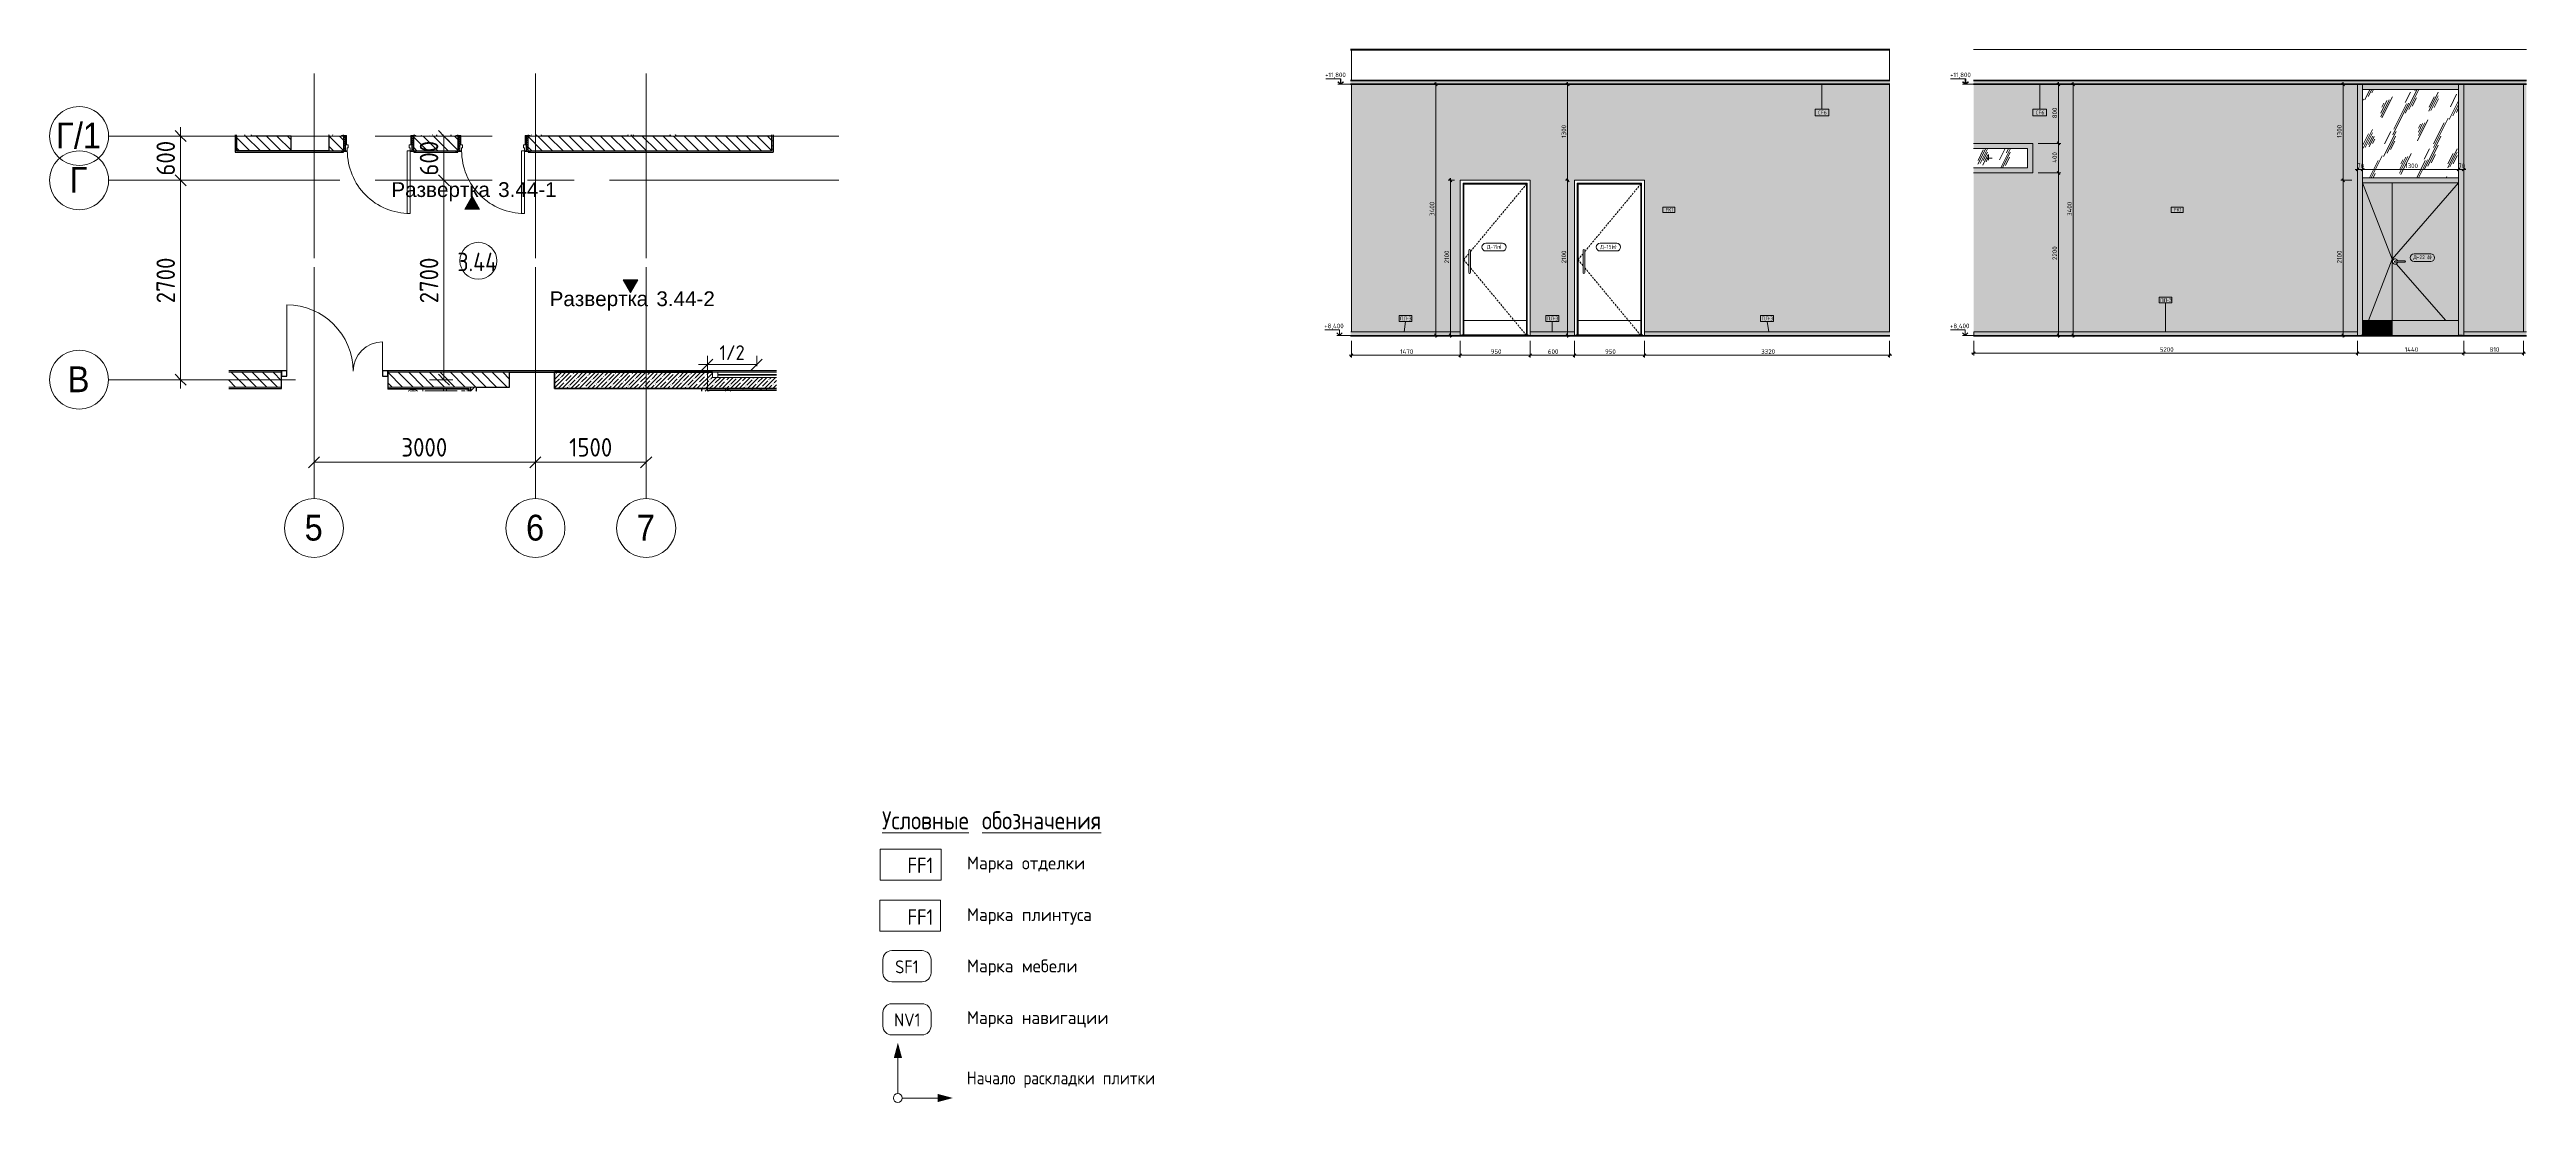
# Model space of a CAD drawing. Header units: millimetres. Extents: x 10426 to 43988, y -1987 to 12271.
import ezdxf

# ---------------------------------------------------------------- set-up
doc = ezdxf.new("R2010")
doc.units = ezdxf.units.MM
for name, pattern in [('200_ШТРИХ__ш1_п0_6_', [40, 25, -15]), ('Осевая', [3175, 635, -476.25, 1587.5, -476.25]), ('Штрих', [158.75, 79.375, -79.375])]:
    doc.linetypes.add(name, pattern=pattern)
for name, color, linetype, lineweight in [('A-ANNO-DIMS', 7, 'Continuous', 9), ('A-ANNO-DIMS-100', 7, 'Continuous', 9), ('A-ANNO-DIMS-25', 7, 'Continuous', 9), ('A-AREA-IDEN', 7, 'Continuous', 9), ('A-CLNG-IDEN', 7, 'Continuous', 9), ('A-DETL', 7, 'Continuous', 9), ('A-DOOR', 7, 'Continuous', 9), ('A-DOOR-1', 7, 'Continuous', 13), ('A-DOOR-2', 7, 'Штрих', 9), ('A-DOOR-3', 7, '200_ШТРИХ__ш1_п0_6_', 9), ('A-DOOR-FRAM', 7, 'Continuous', 13), ('A-DOOR-FRAM-1', 7, 'Continuous', 9), ('A-DOOR-IDEN', 7, 'Continuous', 9), ('A-FLOR', 7, 'Continuous', 9), ('A-GENM', 7, 'Continuous', 9), ('A-GENM-IDEN', 7, 'Continuous', 9), ('A-GLAZ', 7, 'Continuous', 9), ('A-GLAZ-1', 7, 'Continuous', 13), ('A-GLAZ-2', 7, 'Штрих', 9), ('A-GLAZ-CURT', 7, 'Continuous', 9), ('A-GLAZ-CWMG', 7, 'Continuous', 9), ('A-GLAZ-CWMG-1', 7, 'Continuous', 25), ('A-WALL-2', 7, 'Continuous', 9), ('A-WALL-IDEN', 7, 'Continuous', 9), ('A-WALL-PATT', 7, 'Continuous', 9), ('G-ANNO-DIMS', 7, 'Continuous', 9), ('G-ANNO-DIMS-1', 7, 'Continuous', 20), ('G-ANNO-SYMB', 7, 'Continuous', 9), ('G-ANNO-TEXT', 7, 'Continuous', 9), ('I-WALL', 7, 'Continuous', 9), ('P-SANR-FIXT', 7, 'Continuous', 9), ('P-SANR-FIXT-1', 7, 'Continuous', 13), ('Ограждение', 7, 'Continuous', 9), ('Оси', 7, 'Continuous', 9), ('Оси-1', 7, 'Continuous', 20), ('Оси-2', 7, 'Осевая', 9), ('Поручни', 7, 'Continuous', 9)]:
    doc.layers.add(name, color=color, linetype=linetype, lineweight=lineweight)
for name, color, linetype, lineweight, true_color in [('A-CLNG-1', 7, 'Continuous', 9, 0x787878), ('A-CLNG-FNSH-1', 7, 'Continuous', 30, 0x3c3c3c), ('A-DETL-GENF-1', 1, 'Continuous', 9, 0xff0000), ('A-DETL-GENF-2', 7, 'Continuous', 9, 0xffffff), ('A-FLOR-1', 7, 'Continuous', 9, 0x787878), ('A-FLOR-FNSH-1', 7, 'Continuous', 40, 0x3c3c3c), ('A-FLOR-FNSH-2', 7, 'Continuous', 30, 0x3c3c3c), ('A-WALL-1', 7, 'Continuous', 25, 0x3c3c3c), ('A-WALL-3', 7, 'Continuous', 35, 0x3c3c3c), ('A-WALL-FNSH-1', 7, 'Continuous', 13, 0x3c3c3c), ('G-ANNO-TEXT-1', 7, 'Continuous', 9, 0x3c3c3c), ('G-ANNO-TEXT-2', 7, 'Continuous', 9, 0x008000), ('G-ANNO-TEXT-3', 1, 'Continuous', 9, 0xff0000), ('I-FURN-1', 7, 'Continuous', 9, 0xf0f0f0)]:
    doc.layers.add(name, color=color, linetype=linetype, lineweight=lineweight, true_color=true_color)
doc.styles.add('Arial', font='arial.ttf', dxfattribs={"width": 0.9, "height": 350})
doc.styles.add('Arial_1', font='arial.ttf', dxfattribs={"height": 200})
doc.styles.add('GOST Common', font='GOST_Common.ttf', dxfattribs={"width": 0.9, "height": 250})
doc.styles.add('GOST Common_1', font='GOST_Common.ttf', dxfattribs={"height": 175})
doc.styles.add('GOST Common_2', font='GOST_Common.ttf', dxfattribs={"width": 0.9, "height": 210})
doc.styles.add('GOST Common_3', font='GOST_Common.ttf', dxfattribs={"width": 0.9, "height": 245})
doc.styles.add('GOST Common_4', font='GOST_Common.ttf', dxfattribs={"width": 0.9, "height": 175})
doc.styles.add('GOST Common_5', font='GOST_Common.ttf', dxfattribs={"height": 50})
doc.styles.add('GOST Common_6', font='GOST_Common.ttf', dxfattribs={"width": 0.9, "height": 50})
doc.styles.add('ISOCPEUR', font='isocpeur.ttf', dxfattribs={"width": 0.9, "height": 250})
doc.styles.add('ISOCPEUR_1', font='isocpeur.ttf', dxfattribs={"width": 0.9, "height": 200})
doc.styles.add('ISOCPEUR_2', font='isocpeur.ttf', dxfattribs={"width": 0.9, "height": 175})
doc.styles.add('ISOCPEUR_3', font='isocpeur.ttf', dxfattribs={"width": 0.9, "height": 62.5})
doc.dimstyles.new('ISO-2_0_0_9К_Средний_округл2', dxfattribs={"dimscale": 304.8, "dimtxt": 199.196235, "dimasz": 0.492126, "dimexe": 0.393701, "dimexo": 0, "dimgap": 0, "dimtad": 1, "dimdec": 0, "dimrnd": 10, "dimzin": 0, "dimdsep": 46, "dimtxsty": 'ISOCPEUR_1', "dimblk1": 'OBLIQUE', "dimblk2": 'OBLIQUE', "dimsah": 1, "dimcen": 0.09, "dimdle": 0.393701, "dimazin": 0, "dimtfac": 1, "dimtdec": 4, "dimtix": 1, "dimtmove": 0, "dimatfit": 3, "dimfxl": 1, "dimtvp": 1, "dimtolj": 1, "dimtzin": 0, "dimarcsym": 2})
doc.dimstyles.new('ISO-2_5_0_9К_БОЛЬШОЙ', dxfattribs={"dimscale": 304.8, "dimtxt": 248.995294, "dimasz": 0.492126, "dimexe": 0.393701, "dimexo": 0.984252, "dimgap": 0, "dimtad": 1, "dimdec": 0, "dimrnd": 10, "dimzin": 0, "dimdsep": 46, "dimtxsty": 'ISOCPEUR', "dimblk1": 'OBLIQUE', "dimblk2": 'OBLIQUE', "dimsah": 1, "dimcen": 0.09, "dimdle": 0.393701, "dimazin": 0, "dimtfac": 1, "dimtdec": 4, "dimtix": 1, "dimtmove": 0, "dimatfit": 3, "dimfxl": 1, "dimtvp": 1, "dimtolj": 1, "dimtzin": 0, "dimarcsym": 2})
doc.dimstyles.new('ISO-2_5_0_9К_БОЛЬШОЙ_1', dxfattribs={"dimscale": 304.8, "dimtxt": 62.248823, "dimasz": 0.123031, "dimexe": 0.098425, "dimexo": 0.246063, "dimgap": 0, "dimtad": 1, "dimdec": 0, "dimrnd": 10, "dimzin": 0, "dimdsep": 46, "dimtxsty": 'ISOCPEUR_3', "dimblk1": 'OBLIQUE', "dimblk2": 'OBLIQUE', "dimsah": 1, "dimcen": 0.09, "dimdle": 0.098425, "dimazin": 0, "dimtfac": 1, "dimtdec": 4, "dimtix": 1, "dimtmove": 0, "dimatfit": 3, "dimfxl": 1, "dimtvp": 1, "dimtolj": 1, "dimtzin": 0, "dimarcsym": 2})
pattern_1 = [(135, (0, 0), (-70.71068, -70.71068), [])]
pattern_2 = [(135, (1826.41, 164.685), (-14.14214, -14.14214), []), (225, (1826.41, 164.685), (14.14214, -14.14214), [])]
pattern_3 = [(45, (-296.384, 164.685), (-14.1421, 14.1421), []), (135, (-296.384, 164.685), (-14.1421, -14.1421), [])]
pattern_4 = [(45, (0, 0), (-35.35534, 35.35534), [])]
pattern_5 = [(135, (0, 0), (-75.43415, -75.43415), [106.68, -17.78, 3.556, -17.78]), (135, (0, 75.39), (-75.43415, -75.43415), []), (50, (0, 0), (127.5292, -11.1576), [13.335, -146.685]), (355, (0, 0), (-24.6697, 133.74), [10.668, -117.348]), (100.451, (10.63, -0.93), (102.8597, 122.5818), [11.333, -124.663]), (46.184, (0, 35.56), (189.7552, -29.4304), [20.002, -220.027]), (96.636, (15.81, 33.1), (166.1822, 173.1996), [17, -186.995]), (351.184, (0, 35.56), (166.184, 173.1976), [16.002, -176.022]), (21, (17.78, 26.67), (106.13027, -71.58603), [13.335, -146.685]), (326, (17.78, 26.67), (43.2619, 128.93175), [10.668, -117.348]), (71.451, (26.62, 20.7), (149.392, 57.34505), [11.333, -124.663]), (37.5, (0, 0), (2.16223, 59.18836), [3.353, -112.573, 3.353, -115.773, -117.792]), (37.5, (0, 0), (2.16223, 59.18836), [-235.052, 3.353, -114.44]), (7.5, (0, 0), (46.77386, 70.12615), [3.353, -64.567, 3.353, -109.906, -44.894]), (7.5, (0, 0), (46.77386, 70.12615), [-181.178, 3.353, -41.542]), (327.5, (-39.65, 0), (94.91367, -4.01009), [3.353, -41.097, 3.353, -135.331, -184.023]), (327.5, (-39.65, 0), (94.91367, -4.01009), [-183.134, 3.353, -180.67]), (317.5, (-57.43, 0), (103.69057, 17.79882), [3.353, -54.432, 3.353, -88.748, -130.683]), (317.5, (-57.43, 0), (103.69057, 17.79882), [-149.885, 3.353, -127.33])]
pattern_6 = [(0, (0, 0), (121.92, 30.48), [10.058, -81.382, 10.058, -81.382, -487.68]), (0, (0, 0), (121.92, 30.48), [-182.88, 10.058, -172.822, 10.058, -81.382, -213.36]), (0, (0, 0), (121.92, 30.48), [-457.2, 10.058, -50.902, 10.058, -142.342]), (120, (45.72, 15.24), (-87.356454, 90.345817), [10.058, -81.382, 10.058, -81.382, -487.68]), (120, (45.72, 15.24), (-87.356454, 90.345817), [-182.88, 10.058, -172.822, 10.058, -81.382, -213.36]), (120, (45.72, 15.24), (-87.356454, 90.345817), [-457.2, 10.058, -50.902, 10.058, -142.342]), (240, (60.96, 76.2), (-34.563546, -120.825817), [10.058, -81.382, 10.058, -81.382, -487.68]), (240, (60.96, 76.2), (-34.563546, -120.825817), [-182.88, 10.058, -172.822, 10.058, -81.382, -213.36]), (240, (60.96, 76.2), (-34.563546, -120.825817), [-457.2, 10.058, -50.902, 10.058, -142.342])]
pattern_7 = [(63.435, (-13467.1, 31.75), (-255.583, 766.747), [317.5, -190.5, 317.5, -190.5, -403.903]), (63.435, (-13467.1, 31.75), (-255.583, 766.747), [-1016, 127, -276.903]), (63.435, (-13483, 47.6), (-255.583, 766.747), [254, -317.5, 190.5, -190.5, -467.403]), (63.435, (-13483, 47.6), (-255.583, 766.747), [-952.5, 222.25, -245.153]), (63.435, (-13483, 95.25), (-255.583, 766.747), [190.5, -381, 127, -190.5, -530.903]), (63.435, (-13483, 95.25), (-255.583, 766.747), [-889, 285.75, -245.153]), (63.435, (-13435.35, 47.6), (-255.583, 766.747), [190.5, -381, 158.75, -6404.65]), (63.435, (-13387.7, 95.25), (-255.583, 766.747), [95.25, -476.25, 63.5, -6499.9]), (63.435, (-13467.1, 174.6), (-255.583, 766.747), [63.5, -476.25, 63.5, -254, -562.653]), (63.435, (-13467.1, 174.6), (-255.583, 766.747), [-857.25, 158.75, -403.903]), (63.435, (-13181.35, 127), (-255.583, 766.747), [317.5, -476.25, 381, -251.503]), (63.435, (-13181.35, 79.4), (-255.583, 766.747), [444.5, -317.5, 476.25, -188.003]), (63.435, (-13149.6, 95.25), (-255.583, 766.747), [508, -254, 381, -276.903]), (63.435, (-13102, 142.9), (-255.583, 766.747), [317.5, -444.5, 254, -403.903]), (63.435, (-13149.6, 238.1), (-255.583, 766.747), [158.75, -635, 190.5, -435.653]), (63.435, (-13054.35, 190.5), (-255.583, 766.747), [127, -635, 127, -530.903])]

msp = doc.modelspace()

# ---------------------------------------------------------------- texts
at = {"layer": 'A-AREA-IDEN', "insert": (15952.6, 9519.2), "char_height": 250, "width": 707.088, "attachment_point": 1, "style": 'GOST Common'}
msp.add_mtext('3.44', dxfattribs=at)
at = {"layer": 'A-CLNG-IDEN', "char_height": 50, "width": 132.278, "attachment_point": 1, "style": 'GOST Common_5'}
for insert in [(34385.9, 11442.3), (37335.9, 11442.3)]:
    msp.add_mtext('CF6', dxfattribs=dict(at, insert=insert))
at = {"layer": 'A-DOOR-IDEN', "char_height": 50, "attachment_point": 1, "style": 'GOST Common_5'}
for s, insert, width in [('\\fGOST Common|b0|i0|c204|p34|;Д', (29901.6, 9625.3), 56.118), ('-7(', (29947.9, 9625.3), 112.236), ('\\fGOST Common|b0|i0|c204|p34|;п', (30040.5, 9625.3), 44.093), ('\\fGOST Common|b0|i0|c204|p34|;)', (30076.9, 9625.3), 24.051), ('\\fGOST Common|b0|i0|c204|p34|;Д', (31438.2, 9625.3), 56.118), ('-15(', (31484.5, 9625.3), 142.3), ('\\fGOST Common|b0|i0|c204|p34|;п', (31601.9, 9625.3), 44.093), ('\\fGOST Common|b0|i0|c204|p34|;)', (31638.3, 9625.3), 24.051), ('\\fGOST Common|b0|i0|c204|p34|;Д', (42452.5, 9482.8), 56.118), ('-22 (', (42498.8, 9482.8), 178.375), ('\\fGOST Common|b0|i0|c204|p34|;п', (42646, 9482.8), 44.093), ('\\fGOST Common|b0|i0|c204|p34|;)', (42682.4, 9482.8), 24.051)]:
    msp.add_mtext(s, dxfattribs=dict(at, insert=insert, width=width))
at = {"layer": 'A-GENM-IDEN', "char_height": 50, "attachment_point": 1, "style": 'GOST Common_5'}
for s, insert, width in [('ПЛ', (39023, 8902.8), 98.207), ('-3', (39104, 8902.8), 86.181), ('ПЛ', (28723.4, 8653.9), 98.207), ('-3', (28804.4, 8653.9), 86.181), ('ПЛ', (30712.7, 8653.9), 98.207), ('-3', (30793.7, 8653.9), 86.181), ('ПЛ', (33622.7, 8653.9), 98.207), ('-3', (33703.7, 8653.9), 86.181)]:
    msp.add_mtext(s, dxfattribs=dict(at, insert=insert, width=width))
at = {"layer": 'A-WALL-IDEN', "char_height": 50, "width": 111.835, "attachment_point": 1, "style": 'GOST Common_6'}
for insert in [(32321.5, 10124.5), (39209.4, 10124.5)]:
    msp.add_mtext('FK1', dxfattribs=dict(at, insert=insert))
at = {"layer": 'G-ANNO-SYMB', "char_height": 200, "attachment_point": 1, "style": 'Arial_1'}
for s, insert, width in [('Развертка', (15058, 10474.2), 1659.493), (' 3.44-1', (16427.2, 10474.2), 1074.261), ('Развертка', (17201.7, 8996.2), 1659.493), (' 3.44-2', (18571, 8996.2), 1074.261)]:
    msp.add_mtext(s, dxfattribs=dict(at, insert=insert, width=width))
at = {"layer": 'G-ANNO-TEXT', "attachment_point": 1}
for s, insert, char_height, width, style in [('\\LУсловные', (21706.7, 1955.6), 245, 1550.544, 'GOST Common_3'), ('\\L\\fGOST Common|b0|i0|c204|p34|;\\W.9;\\L ', (22986, 1955.6), 245, 90.911, 'GOST Common_3'), ('\\Lобозначения', (23061, 1955.6), 245, 2111.164, 'GOST Common_3'), ('Начало', (22855.4, -1567.6), 175, 863.658, 'GOST Common_4'), ('\\fGOST Common|b0|i0|c204|p34|;\\W.9; ', (23568, -1567.6), 175, 65.658, 'GOST Common_4'), ('раскладки', (23622.2, -1567.6), 175, 1237.405, 'GOST Common_4'), ('\\fGOST Common|b0|i0|c204|p34|;\\W.9; ', (24643.1, -1567.6), 175, 65.658, 'GOST Common_4'), ('плитки', (24697.3, -1567.6), 175, 853.557, 'GOST Common_4')]:
    msp.add_mtext(s, dxfattribs=dict(at, insert=insert, char_height=char_height, width=width, style=style))
at = {"layer": 'G-ANNO-TEXT-1', "attachment_point": 1}
for s, insert, char_height, width, style in [('Марка', (22855.4, 1343.2), 175, 830.548, 'GOST Common_1'), ('\\fGOST Common|b0|i0|c204|p34|; ', (23540.7, 1343.2), 175, 72.954, 'GOST Common_1'), ('   FF1   ', (21706.7, 1327.3), 210, 929.316, 'GOST Common_2'), ('отделки', (23600.9, 1343.2), 175, 1099.915, 'GOST Common_1'), ('Марка', (22855.4, 643.2), 175, 830.548, 'GOST Common_1'), ('\\fGOST Common|b0|i0|c204|p34|; ', (23540.7, 643.2), 175, 72.954, 'GOST Common_1'), ('плинтуса', (23600.9, 643.2), 175, 1245.822, 'GOST Common_1'), ('Марка', (22855.4, -50.9), 175, 830.548, 'GOST Common_1'), ('\\fGOST Common|b0|i0|c204|p34|; ', (23540.7, -50.9), 175, 72.954, 'GOST Common_1'), ('мебели', (23600.9, -50.9), 175, 925.949, 'GOST Common_1'), ('Марка', (22855.4, -750.9), 175, 830.548, 'GOST Common_1'), ('\\fGOST Common|b0|i0|c204|p34|; ', (23540.7, -750.9), 175, 72.954, 'GOST Common_1'), ('навигации', (23600.9, -750.9), 175, 1414.177, 'GOST Common_1')]:
    msp.add_mtext(s, dxfattribs=dict(at, insert=insert, char_height=char_height, width=width, style=style))
at = {"layer": 'G-ANNO-TEXT-2', "char_height": 175, "attachment_point": 1, "style": 'ISOCPEUR_2'}
for s, insert, width in [('SF1', (21884.1, -63.7), 383.848), ('NV1', (21870.2, -782), 419.202)]:
    msp.add_mtext(s, dxfattribs=dict(at, insert=insert, width=width))
at = {"layer": 'G-ANNO-TEXT-3', "insert": (21706.7, 627.3), "char_height": 210, "width": 929.316, "attachment_point": 1, "style": 'GOST Common_2'}
msp.add_mtext('   FF1   ', dxfattribs=at)
at = {"layer": 'Оси', "char_height": 350, "attachment_point": 1, "style": 'Arial'}
for s, insert, width in [('\\fArial|b0|i0|c204|p34|;\\W.9;Г', (10512.5, 11281), 295.823), ('/1', (10756.6, 11281), 454.557), ('\\fArial|b0|i0|c204|p34|;\\W.9;Г', (10700.2, 10681), 295.823), ('\\fArial|b0|i0|c204|p34|;\\W.9;В', (10673.2, 7981), 360.759), ('\\fArial|b0|i0|c204|p34|;\\W.9;5', (13882.5, 5971.5), 303.038), ('\\fArial|b0|i0|c204|p34|;\\W.9;6', (16882.5, 5971.5), 303.038), ('\\fArial|b0|i0|c204|p34|;\\W.9;7', (18382.5, 5971.5), 303.038)]:
    msp.add_mtext(s, dxfattribs=dict(at, insert=insert, width=width))

# ---------------------------------------------------------------- blocks, each defined once
blk = doc.blocks.new('110_Дверь_СКБ_1Ст_Внутренняя1 - Д-7_п__950x2100h_Туалет EW30-32897972-План разверток пом_3_44_ Этаж 3')
at = {"layer": 'A-DOOR'}
h = blk.add_hatch(dxfattribs=at)
h.set_pattern_fill('FP_2', color=256, style=0, pattern_type=2)
h.set_pattern_definition(pattern_2)
h.paths.add_polyline_path([(487.5, 100), (462.5, 100), (462.5, -100), (487.5, -100)])
at = {"layer": 'A-DOOR-FRAM-1'}
h = blk.add_hatch(dxfattribs=at)
h.set_pattern_fill('FP_3', color=256, style=0, pattern_type=2)
h.set_pattern_definition(pattern_3)
h.paths.add_polyline_path([(-437.5, 100), (-462.5, 100), (-462.5, -100), (-437.5, -100)])
at = {"layer": 'A-DOOR'}
blk.add_arc((-412.5, 100), 850, 360, 90, dxfattribs=at)
at = {"layer": 'A-DOOR-1'}
for p, q in [((-412.5, 950), (-412.5, 100)), ((-372.5, 950), (-412.5, 950)), ((-372.5, 100), (-372.5, 950)), ((-412.5, 100), (-372.5, 100))]:
    blk.add_line(p, q, dxfattribs=at)
at = {"layer": 'A-DOOR-FRAM'}
for p, q in [((-422.5, 108), (-492.5, 108)), ((-492.5, 108), (-492.5, 100)), ((-492.5, 100), (-422.5, 100)), ((-437.5, 100), (-462.5, 100)), ((-462.5, 100), (-462.5, -100)), ((-412.5, 100), (-437.5, 100)), ((-437.5, 100), (-437.5, 20)), ((-437.5, -100), (-437.5, 100)), ((-422.5, 100), (-437.5, 100)), ((-437.5, 100), (-437.5, 99)), ((-437.5, 99), (-422.5, 99)), ((-437.5, 20), (-402.5, 20)), ((-422.5, 20), (-437.5, 20)), ((-437.5, 20), (-437.5, -100)), ((-422.5, 100), (-422.5, 108)), ((-422.5, 99), (-422.5, 100)), ((-422.5, -100), (-422.5, 20)), ((-412.5, 60), (-412.5, 100)), ((-402.5, 60), (-412.5, 60)), ((-402.5, 20), (-402.5, 60)), ((437.5, 60), (427.5, 60)), ((427.5, 60), (427.5, 20)), ((427.5, 20), (462.5, 20)), ((437.5, 100), (437.5, 60)), ((462.5, 100), (437.5, 100)), ((517.5, 108), (447.5, 108)), ((447.5, 108), (447.5, 100)), ((462.5, 100), (447.5, 100)), ((447.5, 100), (447.5, 99)), ((447.5, 100), (517.5, 100)), ((447.5, 99), (462.5, 99)), ((462.5, 20), (447.5, 20)), ((447.5, 20), (447.5, -100)), ((462.5, 20), (462.5, 100)), ((487.5, 100), (462.5, 100)), ((462.5, 100), (462.5, -100)), ((462.5, 99), (462.5, 100)), ((462.5, -100), (462.5, 20)), ((487.5, -100), (487.5, 100)), ((517.5, 100), (517.5, 108)), ((-422.5, -100), (-492.5, -100)), ((-492.5, -100), (-492.5, -108)), ((-492.5, -108), (-422.5, -108)), ((-462.5, -100), (-437.5, -100)), ((-437.5, -100), (-422.5, -100)), ((-422.5, -108), (-422.5, -100)), ((447.5, -100), (462.5, -100)), ((517.5, -100), (447.5, -100)), ((447.5, -100), (447.5, -108)), ((447.5, -108), (517.5, -108)), ((462.5, -100), (487.5, -100)), ((517.5, -108), (517.5, -100))]:
    blk.add_line(p, q, dxfattribs=at)
blk = doc.blocks.new('110_Дверь_СКБ_1Ст_Внутренняя1 - Д-7_п__950x2100h_Туалет-32491181-План разверток пом_3_44_ Этаж 3')
at = {"layer": 'A-DOOR'}
h = blk.add_hatch(dxfattribs=at)
h.set_pattern_fill('FP_2', color=256, style=0, pattern_type=2)
h.set_pattern_definition(pattern_2)
h.paths.add_polyline_path([(487.5, 100), (462.5, 100), (462.5, -100), (487.5, -100)])
at = {"layer": 'A-DOOR-FRAM-1'}
h = blk.add_hatch(dxfattribs=at)
h.set_pattern_fill('FP_3', color=256, style=0, pattern_type=2)
h.set_pattern_definition(pattern_3)
h.paths.add_polyline_path([(-437.5, 100), (-462.5, 100), (-462.5, -100), (-437.5, -100)])
at = {"layer": 'A-DOOR'}
blk.add_arc((-412.5, 100), 850, 360, 90, dxfattribs=at)
at = {"layer": 'A-DOOR-1'}
for p, q in [((-412.5, 950), (-412.5, 100)), ((-372.5, 950), (-412.5, 950)), ((-372.5, 100), (-372.5, 950)), ((-412.5, 100), (-372.5, 100))]:
    blk.add_line(p, q, dxfattribs=at)
at = {"layer": 'A-DOOR-FRAM'}
for p, q in [((-422.5, 108), (-492.5, 108)), ((-492.5, 108), (-492.5, 100)), ((-492.5, 100), (-422.5, 100)), ((-437.5, 100), (-462.5, 100)), ((-462.5, 100), (-462.5, -100)), ((-412.5, 100), (-437.5, 100)), ((-437.5, 100), (-437.5, 20)), ((-437.5, -100), (-437.5, 100)), ((-422.5, 100), (-437.5, 100)), ((-437.5, 100), (-437.5, 99)), ((-437.5, 99), (-422.5, 99)), ((-437.5, 20), (-402.5, 20)), ((-422.5, 20), (-437.5, 20)), ((-437.5, 20), (-437.5, -100)), ((-422.5, 100), (-422.5, 108)), ((-422.5, 99), (-422.5, 100)), ((-422.5, -100), (-422.5, 20)), ((-412.5, 60), (-412.5, 100)), ((-402.5, 60), (-412.5, 60)), ((-402.5, 20), (-402.5, 60)), ((437.5, 60), (427.5, 60)), ((427.5, 60), (427.5, 20)), ((427.5, 20), (462.5, 20)), ((437.5, 100), (437.5, 60)), ((462.5, 100), (437.5, 100)), ((517.5, 108), (447.5, 108)), ((447.5, 108), (447.5, 100)), ((462.5, 100), (447.5, 100)), ((447.5, 100), (447.5, 99)), ((447.5, 100), (517.5, 100)), ((447.5, 99), (462.5, 99)), ((462.5, 20), (447.5, 20)), ((447.5, 20), (447.5, -100)), ((462.5, 20), (462.5, 100)), ((487.5, 100), (462.5, 100)), ((462.5, 100), (462.5, -100)), ((462.5, 99), (462.5, 100)), ((462.5, -100), (462.5, 20)), ((487.5, -100), (487.5, 100)), ((517.5, 100), (517.5, 108)), ((-422.5, -100), (-492.5, -100)), ((-492.5, -100), (-492.5, -108)), ((-492.5, -108), (-422.5, -108)), ((-462.5, -100), (-437.5, -100)), ((-437.5, -100), (-422.5, -100)), ((-422.5, -108), (-422.5, -100)), ((447.5, -100), (462.5, -100)), ((517.5, -100), (447.5, -100)), ((447.5, -100), (447.5, -108)), ((447.5, -108), (517.5, -108)), ((462.5, -100), (487.5, -100)), ((517.5, -108), (517.5, -100))]:
    blk.add_line(p, q, dxfattribs=at)
blk = doc.blocks.new('120_Окно_СКБ_1Ст - 120_Окно_СКБ_1Ст 400х1200 EI30-24228621-План разверток пом_3_44_ Этаж 3')
at = {"layer": 'A-GLAZ'}
for p, q in [((267, 110), (-600, 110)), ((-600, 40), (267, 40)), ((267, 80), (-530, 80)), ((267, 70), (-530, 70))]:
    blk.add_line(p, q, dxfattribs=at)
at = {"layer": 'A-GLAZ-1'}
for p, q in [((-600, 40), (-600, 110)), ((-600, 110), (-530, 110)), ((-530, 40), (-600, 40)), ((-530, 110), (-530, 40))]:
    blk.add_line(p, q, dxfattribs=at)
blk = doc.blocks.new('Шкаф параметрический - 1_156-26173978-План разверток пом_3_44_ Этаж 3')
at = {"layer": 'I-FURN-1'}
for p, q in [((0, 691), (0, 0)), ((0, 0), (36, 72)), ((0, 0), (36, 0)), ((36, 0), (20, 0))]:
    blk.add_line(p, q, dxfattribs=at)
blk = doc.blocks.new('сифон - Для раковины-30615598-План разверток пом_3_44_ Этаж 3')
at = {"layer": 'P-SANR-FIXT'}
blk.add_line((191, -40), (191, 40), dxfattribs=at)
at = {"layer": 'P-SANR-FIXT-1'}
for p, q in [((191, 20), (168, 20)), ((168, -20), (191, -20))]:
    blk.add_line(p, q, dxfattribs=at)
blk = doc.blocks.new('мусорная корзина - Round_ Metal-30590745-План разверток пом_3_44_ Этаж 3')
at = {"layer": 'P-SANR-FIXT'}
for radius, start, end in [(105, 52.5531, 127.4469), (90, 69.6109, 110.3891)]:
    blk.add_arc((0, 0), radius, start, end, dxfattribs=at)
blk = doc.blocks.new('Мойка кухонная - Раковина Roca Victoria-N Unik 600х460 мм-30768662-План разверток пом_3_44_ Этаж 3')
at = {"layer": 'P-SANR-FIXT'}
for p, q in [((166, 0), (-270, 0)), ((-270, 0), (-270, -5)), ((270, 0), (221, 0)), ((270, -5), (270, 0))]:
    blk.add_line(p, q, dxfattribs=at)
blk = doc.blocks.new('Прямоугольный импост - 50 x 70 мм-31927764-План разверток пом_3_44_ Этаж 3')
at = {"layer": 'A-GLAZ-CWMG-1'}
for p, q in [((-70, 35), (0, 35)), ((-70, -35), (-70, 35)), ((0, 35), (0, -35)), ((0, -35), (-70, -35))]:
    blk.add_line(p, q, dxfattribs=at)
blk = doc.blocks.new('Дверь_Витражная_остекление_ - ДВН_ДАО_Главный вход_1200 в свету Д-22 _п_-31928779-План разверток пом_3_44_ Этаж 3')
at = {"layer": 'A-DOOR'}
for p, q in [((-650, 930), (-650, 35)), ((650, 430), (650, 35))]:
    blk.add_line(p, q, dxfattribs=at)
for centre, radius, start, end in [((-650, 30), 900, 360, 90), ((650, 30), 400, 90, 180)]:
    blk.add_arc(centre, radius, start, end, dxfattribs=at)
blk = doc.blocks.new('Прямоугольный импост - 50 x 70 мм-31701779-План разверток пом_3_44_ Этаж 3')
at = {"layer": 'A-GLAZ-CWMG-1'}
for p, q in [((0, 35), (-70, 35)), ((-70, 35), (-70, -35)), ((0, -35), (0, 35)), ((-70, -35), (0, -35))]:
    blk.add_line(p, q, dxfattribs=at)
blk = doc.blocks.new('110_Дверь_СКБ_1Ст_Внутренняя1 - Д-7_п__950x2100h_Туалет EW30-32897972-Развертка 3_44-1')
at = {"layer": 'A-DOOR'}
for p, q in [((16860, 10450), (16010, 10450)), ((16010, 8600), (16010, 10450)), ((16860, 10450), (16860, 8600)), ((16077, 9550), (16077, 9250)), ((16102, 9250), (16102, 9550)), ((16860, 8600), (16010, 8600)), ((16010, 8600), (16010, 8406)), ((16860, 8406), (16860, 8600))]:
    blk.add_line(p, q, dxfattribs=at)
for centre, start, end in [((16090, 9550), 0, 180), ((16090, 9250), 180, 0)]:
    blk.add_arc(centre, 12.5, start, end, dxfattribs=at)
at = {"layer": 'A-DOOR-2'}
for p, q in [((16910, 10500), (15960, 10500)), ((15960, 8400), (15960, 10500)), ((16910, 10500), (15960, 10500)), ((15960, 8400), (15960, 10500)), ((16910, 8400), (16910, 10500)), ((16910, 8400), (16910, 10500))]:
    blk.add_line(p, q, dxfattribs=at)
at = {"layer": 'A-DOOR-3'}
for p, q in [((16861, 10450), (16102, 9536)), ((16077, 9506), (16010, 9425)), ((16010, 9425), (16077, 9344)), ((16102, 9313), (16855, 8406))]:
    blk.add_line(p, q, dxfattribs=at)
at = {"layer": 'A-DOOR-FRAM-1'}
for p, q in [((16000, 8406), (16000, 10460)), ((16000, 10460), (16870, 10460)), ((16010, 10450), (16010, 10460)), ((16010, 10460), (16010, 8600)), ((16860, 10450), (16010, 10450)), ((16860, 10460), (16860, 10450)), ((16860, 10460), (16860, 8600)), ((16870, 10460), (16870, 8406))]:
    blk.add_line(p, q, dxfattribs=at)
blk = doc.blocks.new('110_Дверь_СКБ_1Ст_Внутренняя1 - Д-7_п__950x2100h_Туалет-32491181-Развертка 3_44-1')
at = {"layer": 'A-DOOR'}
for p, q in [((15311, 10450), (14461, 10450)), ((14461, 8600), (14461, 10450)), ((15311, 10450), (15311, 8600)), ((14528, 9550), (14528, 9250)), ((14553, 9250), (14553, 9550)), ((15311, 8600), (14461, 8600)), ((14461, 8600), (14461, 8406)), ((15311, 8406), (15311, 8600))]:
    blk.add_line(p, q, dxfattribs=at)
for centre, start, end in [((14541, 9550), 0, 180), ((14541, 9250), 180, 0)]:
    blk.add_arc(centre, 12.5, start, end, dxfattribs=at)
at = {"layer": 'A-DOOR-2'}
for p, q in [((15361, 10500), (14411, 10500)), ((14411, 8400), (14411, 10500)), ((15361, 10500), (14411, 10500)), ((14411, 8400), (14411, 10500)), ((15361, 8400), (15361, 10500)), ((15361, 8400), (15361, 10500))]:
    blk.add_line(p, q, dxfattribs=at)
at = {"layer": 'A-DOOR-3'}
for p, q in [((15312, 10450), (14553, 9536)), ((14528, 9506), (14461, 9425)), ((14461, 9425), (14528, 9344)), ((14553, 9313), (15306, 8406))]:
    blk.add_line(p, q, dxfattribs=at)
at = {"layer": 'A-DOOR-FRAM-1'}
for p, q in [((14451, 8406), (14451, 10460)), ((14451, 10460), (15321, 10460)), ((14461, 10450), (14461, 10460)), ((14461, 10460), (14461, 8600)), ((15311, 10450), (14461, 10450)), ((15311, 10460), (15311, 10450)), ((15311, 10460), (15311, 8600)), ((15321, 10460), (15321, 8406))]:
    blk.add_line(p, q, dxfattribs=at)
blk = doc.blocks.new('Плинтус - Плинтус темный _ст_школа_-33413761-Развертка 3_44-1')
at = {"layer": 'A-GENM'}
blk.add_hatch(color=256, dxfattribs=at).paths.add_polyline_path([(13710, 8400), (14411, 8400), (14411, 8450), (12929, 8450), (12929, 8400), (12961, 8400)])
for p, q in [((12929, 8450), (14411, 8450)), ((14411, 8450), (14411, 8400))]:
    blk.add_line(p, q, dxfattribs=at)
blk = doc.blocks.new('Плинтус - Плинтус темный _ст_школа_-33413799-Развертка 3_44-1')
at = {"layer": 'A-GENM'}
blk.add_hatch(color=256, dxfattribs=at).paths.add_polyline_path([(15361, 8400), (15960, 8400), (15960, 8450), (15361, 8450)])
for p, q in [((15361, 8450), (15960, 8450)), ((15361, 8400), (15361, 8450)), ((15960, 8450), (15960, 8400))]:
    blk.add_line(p, q, dxfattribs=at)
blk = doc.blocks.new('Плинтус - Плинтус темный _ст_школа_-33413861-Развертка 3_44-1')
at = {"layer": 'A-GENM'}
blk.add_hatch(color=256, dxfattribs=at).paths.add_polyline_path([(16910, 8400), (20235, 8400), (20235, 8450), (16910, 8450)])
for p, q in [((16910, 8450), (20235, 8450)), ((16910, 8400), (16910, 8450))]:
    blk.add_line(p, q, dxfattribs=at)
blk = doc.blocks.new('Ограждение - Ограждение-32882164-Развертка 3_44-1')
at = {"layer": 'Ограждение'}
blk.add_hatch(color=256, dxfattribs=at).paths.add_polyline_path([(15334, 8400), (15336, 8400), (15336, 8406), (14436, 8406), (14436, 8402), (15334, 8402)])
at = {"layer": 'Поручни'}
for p, q in [((14436, 8402), (14436, 8406)), ((14436, 8406), (15336, 8406)), ((15336, 8406), (15336, 8400))]:
    blk.add_line(p, q, dxfattribs=at)
blk = doc.blocks.new('Ограждение - Ограждение-32882170-Развертка 3_44-1')
at = {"layer": 'Ограждение'}
blk.add_hatch(color=256, dxfattribs=at).paths.add_polyline_path([(16623, 8402), (16885, 8402), (16885, 8406), (15985, 8406), (15985, 8402), (16582, 8402)])
at = {"layer": 'Поручни'}
for p, q in [((15985, 8402), (15985, 8406)), ((15985, 8406), (16885, 8406)), ((16885, 8406), (16885, 8402))]:
    blk.add_line(p, q, dxfattribs=at)
blk = doc.blocks.new('120_Окно_СКБ_1Ст - 120_Окно_СКБ_1Ст 400х1200 EI30-24228621-Развертка 3_44-2')
at = {"layer": 'A-GLAZ'}
blk.add_hatch(color=256, dxfattribs=at).paths.add_polyline_path([(-19409, 10600), (-19409, 11000), (-20210, 11000), (-20210, 10930), (-19479, 10930), (-19479, 10670), (-20210, 10670), (-20210, 10600), (-19479, 10600)])
h = blk.add_hatch(dxfattribs=at)
h.set_pattern_fill('FP_9', color=256, style=0, pattern_type=2)
h.set_pattern_definition(pattern_7)
h.paths.add_polyline_path([(-19957, 10670), (-19479, 10670), (-19479, 10930), (-20210, 10930), (-20210, 10670)])
for p, q in [((-19409, 11000), (-20210, 11000)), ((-20210, 10930), (-19479, 10930)), ((-19479, 10670), (-19479, 10930)), ((-19409, 10600), (-19409, 11000)), ((-20210, 10670), (-19479, 10670)), ((-20210, 10600), (-19409, 10600))]:
    blk.add_line(p, q, dxfattribs=at)
at = {"layer": 'A-GLAZ-2'}
for p, q in [((-19959, 10800), (-20059, 10800)), ((-20009, 10850), (-20009, 10750))]:
    blk.add_line(p, q, dxfattribs=at)
blk = doc.blocks.new('Плинтус - Плинтус темный _ст_школа_-33413072-Развертка 3_44-2')
at = {"layer": 'A-GENM'}
blk.add_hatch(color=256, dxfattribs=at).paths.add_polyline_path([(-15009, 8400), (-15009, 8450), (-20209, 8450), (-20209, 8400), (-15060, 8400)])
for p, q in [((-20209, 8450), (-15009, 8450)), ((-20209, 8400), (-20209, 8450)), ((-15009, 8450), (-15009, 8400))]:
    blk.add_line(p, q, dxfattribs=at)
blk = doc.blocks.new('Плинтус - Плинтус темный _ст_школа_-33413030-Развертка 3_44-2')
at = {"layer": 'A-GENM'}
blk.add_hatch(color=256, dxfattribs=at).paths.add_polyline_path([(-12719, 8400), (-12719, 8450), (-13569, 8450), (-13569, 8400), (-12760, 8400)])
for p, q in [((-13569, 8450), (-12719, 8450)), ((-13569, 8400), (-13569, 8450))]:
    blk.add_line(p, q, dxfattribs=at)
blk = doc.blocks.new('Прямоугольный импост - 50 x 70 мм-31927764-Развертка 3_44-2')
at = {"layer": 'A-GLAZ-CWMG'}
blk.add_hatch(color=256, dxfattribs=at).paths.add_polyline_path([(-15009, 8400), (-14958, 8400), (-14958, 8402), (-14939, 8402), (-14939, 10500), (-15009, 10500), (-15009, 8402)])
blk.add_line((-14939, 10500), (-14939, 10465), dxfattribs=at)
blk = doc.blocks.new('Дверь_Витражная_остекление_ - ДВН_ДАО_Главный вход_1200 в свету Д-22 _п_-31928779-Развертка 3_44-2')
at = {"layer": 'A-DOOR'}
blk.add_hatch(color=256, dxfattribs=at).paths.add_polyline_path([(-14581, 8600), (-14539, 8600), (-14539, 10465), (-14939, 10465), (-14939, 8600), (-14592, 8600)])
h = blk.add_hatch(color=256, dxfattribs=at)
h.paths.add_polyline_path([(-14539, 8600), (-13639, 8600), (-13639, 10465), (-14539, 10465), (-14539, 9364)])
h.paths.add_polyline_path([(-14499, 9365), (-14509, 9366), (-14517, 9370), (-14524, 9375), (-14530, 9383), (-14533, 9391), (-14534, 9400), (-14533, 9409), (-14530, 9418), (-14524, 9425), (-14516, 9431), (-14508, 9434), (-14499, 9435), (-14490, 9434), (-14482, 9430), (-14474, 9424), (-14469, 9418), (-14466, 9410), (-14368, 9410), (-14366, 9409), (-14364, 9408), (-14362, 9407), (-14361, 9405), (-14360, 9403), (-14359, 9400), (-14360, 9397), (-14361, 9394), (-14362, 9393), (-14365, 9391), (-14367, 9390), (-14370, 9390), (-14466, 9390), (-14469, 9382), (-14475, 9375), (-14482, 9369), (-14491, 9366), (-14499, 9365)])
for p, q in [((-14939, 8600), (-14939, 10465)), ((-14539, 10465), (-14939, 10465)), ((-13639, 10465), (-14539, 9433)), ((-14539, 10465), (-14539, 8600)), ((-14539, 9433), (-14528, 9420)), ((-14369, 9410), (-14499, 9410)), ((-14499, 9410), (-14466, 9410)), ((-14499, 9390), (-14369, 9390)), ((-14466, 9390), (-14499, 9390)), ((-14484, 9369), (-13814, 8600))]:
    blk.add_line(p, q, dxfattribs=at)
for centre, radius, start, end in [((-14499, 9400), 35, 16.6015, 180), ((-14499, 9400), 35, 180, 343.3985), ((-14499, 9400), 35, 164.7869, 165), ((-14499, 9400), 35, 120, 120.6357), ((-14499, 9400), 10, 90, 270), ((-14499, 9400), 10, 90, 270), ((-14499, 9400), 35, 98.5767, 105), ((-14499, 9400), 35, 83.5447, 90), ((-14499, 9400), 35, 68.5405, 75.5121), ((-14499, 9400), 35, 53.5543, 60.5852), ((-14499, 9400), 35, 38.5805, 45.6582), ((-14499, 9400), 35, 23.6155, 30.7312), ((-14369, 9400), 10, 270, 90), ((-14499, 9400), 35, 239.3643, 240), ((-14499, 9400), 35, 255, 261.4233), ((-14499, 9400), 35, 270, 276.4553), ((-14499, 9400), 35, 284.4879, 291.4595), ((-14499, 9400), 35, 299.4148, 306.4457), ((-14499, 9400), 35, 314.3418, 321.4195), ((-14499, 9400), 35, 329.2688, 336.3845)]:
    blk.add_arc(centre, radius, start, end, dxfattribs=at)
blk = doc.blocks.new('Прямоугольный импост - 50 x 70 мм-31928777-Развертка 3_44-2')
at = {"layer": 'A-GLAZ-CWMG'}
blk.add_hatch(color=256, dxfattribs=at).paths.add_polyline_path([(-13687, 11730), (-13639, 11730), (-13639, 11800), (-14939, 11800), (-14939, 11730), (-14592, 11730)])
for p, q in [((-14939, 11730), (-14939, 11800)), ((-13639, 11800), (-13639, 11730)), ((-13639, 11730), (-14939, 11730))]:
    blk.add_line(p, q, dxfattribs=at)
blk = doc.blocks.new('Системная панель - Стекло - 40мм-32261946-Развертка 3_44-2')
at = {"layer": 'A-GLAZ-CURT'}
h = blk.add_hatch(dxfattribs=at)
h.set_pattern_fill('FP_9', color=256, style=0, pattern_type=2)
h.set_pattern_definition(pattern_7)
h.paths.add_polyline_path([(-13639, 10535), (-13639, 11730), (-14939, 11730), (-14939, 10535), (-14539, 10535)])
blk = doc.blocks.new('Прямоугольный импост - 50 x 70 мм-31701779-Развертка 3_44-2')
at = {"layer": 'A-GLAZ-CWMG'}
blk.add_hatch(color=256, dxfattribs=at).paths.add_polyline_path([(-13584, 8400), (-13569, 8400), (-13569, 10500), (-13639, 10500), (-13639, 8402), (-13584, 8402), (-13584, 8400)])
blk.add_line((-13639, 8600), (-13639, 10500), dxfattribs=at)
blk = doc.blocks.new('Прямоугольный импост - 50 x 70 мм-31928778-Развертка 3_44-2')
at = {"layer": 'A-GLAZ-CWMG'}
blk.add_hatch(color=256, dxfattribs=at).paths.add_polyline_path([(-14939, 10465), (-13639, 10465), (-13639, 10535), (-14939, 10535), (-14939, 10500)])
for p, q in [((-14939, 10465), (-14939, 10535)), ((-13639, 10535), (-14939, 10535)), ((-13639, 10465), (-14539, 10465)), ((-13639, 10535), (-13639, 10465))]:
    blk.add_line(p, q, dxfattribs=at)
blk = doc.blocks.new('Прямоугольный импост - 50 x 70 мм-32261947-Развертка 3_44-2')
at = {"layer": 'A-GLAZ-CWMG'}
blk.add_hatch(color=256, dxfattribs=at).paths.add_polyline_path([(-14939, 10500), (-14939, 11800), (-15009, 11800), (-15009, 10500)])
blk.add_line((-14939, 11800), (-14939, 10500), dxfattribs=at)
blk = doc.blocks.new('Прямоугольный импост - 50 x 70 мм-32257330-Развертка 3_44-2')
at = {"layer": 'A-GLAZ-CWMG'}
blk.add_hatch(color=256, dxfattribs=at).paths.add_polyline_path([(-13569, 10500), (-13569, 11800), (-13639, 11800), (-13639, 10500)])
blk.add_line((-13639, 10500), (-13639, 11800), dxfattribs=at)
blk = doc.blocks.new('Ось сетки - D8-29747960-План разверток пом_3_44_ Этаж 3')
at = {"layer": 'Оси-1'}
for start, end in [(360, 180), (180, 360)]:
    blk.add_arc((0, 0), 4, start, end, dxfattribs=at)
blk = doc.blocks.new('DIMBLOCK1-План разверток пом_3_44_ Этаж 3')
at = {"layer": 'A-ANNO-DIMS-100'}
for p, q in [((14010, 6488), (14010, 6802)), ((17010, 6488), (17010, 6802)), ((14010, 6682), (17010, 6682)), ((14010, 6682), (14010, 6488)), ((17010, 6682), (17010, 6488))]:
    blk.add_line(p, q, dxfattribs=at)
at = {"layer": 'A-ANNO-DIMS-100', "lineweight": 20}
for p, q in [((14010, 6682), (14085, 6757)), ((17010, 6682), (17085, 6757)), ((14010, 6682), (13935, 6607)), ((17010, 6682), (16935, 6607))]:
    blk.add_line(p, q, dxfattribs=at)
at = {"layer": 'A-ANNO-DIMS-100', "color": 0, "insert": (15194, 7009), "char_height": 250, "width": 758.48, "attachment_point": 1, "line_spacing_factor": 1.149209, "style": 'ISOCPEUR'}
blk.add_mtext('3000', dxfattribs=at)
blk = doc.blocks.new('_Oblique')
at = {"color": 0, "linetype": 'ByBlock', "lineweight": -2}
blk.add_line((-0.5, -0.5), (0.5, 0.5), dxfattribs=at)
blk = doc.blocks.new('DIMBLOCK2-План разверток пом_3_44_ Этаж 3')
at = {"layer": 'A-ANNO-DIMS-100'}
for p, q in [((17010, 6488), (17010, 6802)), ((18510, 6488), (18510, 6802)), ((17010, 6682), (18510, 6682)), ((17010, 6682), (17010, 6488)), ((18510, 6682), (18510, 6488))]:
    blk.add_line(p, q, dxfattribs=at)
at = {"layer": 'A-ANNO-DIMS-100', "lineweight": 20}
for p, q in [((17010, 6682), (17085, 6757)), ((18510, 6682), (18585, 6757)), ((17010, 6682), (16935, 6607)), ((18510, 6682), (18435, 6607))]:
    blk.add_line(p, q, dxfattribs=at)
at = {"layer": 'A-ANNO-DIMS-100', "color": 0, "insert": (17466, 7009), "char_height": 250, "width": 706.76, "attachment_point": 1, "line_spacing_factor": 1.149209, "style": 'ISOCPEUR'}
blk.add_mtext('1500', dxfattribs=at)
blk = doc.blocks.new('DIMBLOCK3-План разверток пом_3_44_ Этаж 3')
at = {"layer": 'A-ANNO-DIMS-100'}
for p, q in [((15576, 11100), (15890, 11100)), ((15770, 11100), (15576, 11100)), ((15770, 11100), (15770, 10500)), ((15576, 10500), (15890, 10500)), ((15770, 10500), (15576, 10500))]:
    blk.add_line(p, q, dxfattribs=at)
at = {"layer": 'A-ANNO-DIMS-100', "lineweight": 20}
for p, q in [((15770, 11100), (15695, 11175)), ((15770, 11100), (15845, 11025)), ((15770, 10500), (15695, 10575)), ((15770, 10500), (15845, 10425))]:
    blk.add_line(p, q, dxfattribs=at)
at = {"layer": 'A-ANNO-DIMS-100', "color": 0, "insert": (15443, 10563), "char_height": 250, "width": 568.86, "attachment_point": 1, "rotation": 90, "line_spacing_factor": 1.149209, "style": 'ISOCPEUR'}
blk.add_mtext('600', dxfattribs=at)
blk = doc.blocks.new('DIMBLOCK4-План разверток пом_3_44_ Этаж 3')
at = {"layer": 'A-ANNO-DIMS-100'}
for p, q in [((15576, 10500), (15890, 10500)), ((15770, 10500), (15576, 10500)), ((15770, 10500), (15770, 7800)), ((15576, 7800), (15890, 7800)), ((15770, 7800), (15576, 7800))]:
    blk.add_line(p, q, dxfattribs=at)
at = {"layer": 'A-ANNO-DIMS-100', "lineweight": 20}
for p, q in [((15770, 10500), (15695, 10575)), ((15770, 10500), (15845, 10425)), ((15770, 7800), (15695, 7875)), ((15770, 7800), (15845, 7725))]:
    blk.add_line(p, q, dxfattribs=at)
at = {"layer": 'A-ANNO-DIMS-100', "color": 0, "insert": (15443, 8834), "char_height": 250, "width": 758.48, "attachment_point": 1, "rotation": 90, "line_spacing_factor": 1.149209, "style": 'ISOCPEUR'}
blk.add_mtext('2700', dxfattribs=at)
blk = doc.blocks.new('DIMBLOCK5-План разверток пом_3_44_ Этаж 3')
at = {"layer": 'A-ANNO-DIMS-100'}
for p, q in [((19340, 7680), (19340, 8124)), ((20009, 7982), (20009, 8124)), ((19220, 8004), (20009, 8004)), ((19340, 8004), (19340, 7680)), ((20009, 8004), (20009, 7982))]:
    blk.add_line(p, q, dxfattribs=at)
at = {"layer": 'A-ANNO-DIMS-100', "lineweight": 20}
for p, q in [((19340, 8004), (19415, 8079)), ((20009, 8004), (20084, 8079)), ((19340, 8004), (19265, 7929)), ((20009, 8004), (19934, 7929))]:
    blk.add_line(p, q, dxfattribs=at)
at = {"layer": 'A-ANNO-DIMS-100', "color": 0, "insert": (19502, 8266), "char_height": 200, "width": 413.72, "attachment_point": 1, "line_spacing_factor": 1.149209, "style": 'ISOCPEUR_1'}
blk.add_mtext('1/2', dxfattribs=at)
blk = doc.blocks.new('Фасад - Марка фасада_Указатель-25386507-План разверток пом_3_44_ Этаж 3')
at = {"layer": 'G-ANNO-SYMB'}
blk.add_hatch(color=256, dxfattribs=at).paths.add_polyline_path([(-1, 0), (0, 1.73), (1, 0), (0, 0)])
for p, q in [((0, 1.73), (-1, 0)), ((-1, 0), (0, 0)), ((1, 0), (0, 1.73)), ((0, 0), (1, 0))]:
    blk.add_line(p, q, dxfattribs=at)
blk = doc.blocks.new('Марка_Помещения - Номер-25198446-План разверток пом_3_44_ Этаж 3')
at = {"layer": 'A-AREA-IDEN'}
for start, end in [(360, 180), (180, 360)]:
    blk.add_arc((0, 0), 2.5, start, end, dxfattribs=at)
blk = doc.blocks.new('DIMBLOCK6-План разверток пом_3_44_ Этаж 3')
at = {"layer": 'A-ANNO-DIMS-100'}
for p, q in [((12007, 11100), (12321, 11100)), ((12201, 11100), (12007, 11100)), ((12201, 11220), (12201, 10500)), ((12007, 10500), (12321, 10500)), ((12201, 10500), (12007, 10500))]:
    blk.add_line(p, q, dxfattribs=at)
at = {"layer": 'A-ANNO-DIMS-100', "lineweight": 20}
for p, q in [((12201, 11100), (12126, 11175)), ((12201, 11100), (12276, 11025)), ((12201, 10500), (12126, 10575)), ((12201, 10500), (12276, 10425))]:
    blk.add_line(p, q, dxfattribs=at)
at = {"layer": 'A-ANNO-DIMS-100', "color": 0, "insert": (11875, 10563), "char_height": 250, "width": 568.86, "attachment_point": 1, "rotation": 90, "line_spacing_factor": 1.149209, "style": 'ISOCPEUR'}
blk.add_mtext('600', dxfattribs=at)
blk = doc.blocks.new('DIMBLOCK7-План разверток пом_3_44_ Этаж 3')
at = {"layer": 'A-ANNO-DIMS-100'}
for p, q in [((12007, 10500), (12321, 10500)), ((12201, 10500), (12007, 10500)), ((12201, 10500), (12201, 7680)), ((12007, 7800), (12321, 7800)), ((12201, 7800), (12007, 7800))]:
    blk.add_line(p, q, dxfattribs=at)
at = {"layer": 'A-ANNO-DIMS-100', "lineweight": 20}
for p, q in [((12201, 10500), (12126, 10575)), ((12201, 10500), (12276, 10425)), ((12201, 7800), (12126, 7875)), ((12201, 7800), (12276, 7725))]:
    blk.add_line(p, q, dxfattribs=at)
at = {"layer": 'A-ANNO-DIMS-100', "color": 0, "insert": (11875, 8834), "char_height": 250, "width": 758.48, "attachment_point": 1, "rotation": 90, "line_spacing_factor": 1.149209, "style": 'ISOCPEUR'}
blk.add_mtext('2700', dxfattribs=at)
blk = doc.blocks.new('Высотные отметки - Стрелка_Верх-17668718-Развертка 3_44-1')
at = {"layer": 'G-ANNO-DIMS'}
for p, q in [((12792, 11875), (12592, 11875)), ((12830, 11800), (12755, 11800)), ((12792, 11800), (12792, 11875))]:
    blk.add_line(p, q, dxfattribs=at)
at = {"layer": 'G-ANNO-DIMS-1'}
for q in [(12756, 11835), (12827, 11835)]:
    blk.add_line((12792, 11800), q, dxfattribs=at)
blk = doc.blocks.new('DIMBLOCK8-Развертка 3_44-1')
at = {"layer": 'A-ANNO-DIMS-25', "lineweight": 20}
for p, q in [((32037, 8130), (32019, 8111)), ((32037, 8130), (32056, 8149)), ((35358, 8130), (35340, 8111)), ((35358, 8130), (35377, 8149))]:
    blk.add_line(p, q, dxfattribs=at)
at = {"layer": 'A-ANNO-DIMS-25'}
for p, q in [((32037, 8325), (32037, 8100)), ((32037, 8130), (32037, 8320)), ((35388, 8130), (32037, 8130)), ((35358, 8325), (35358, 8100)), ((35358, 8130), (35358, 8320))]:
    blk.add_line(p, q, dxfattribs=at)
at = {"layer": 'A-ANNO-DIMS-25', "color": 0, "insert": (33619, 8212), "char_height": 62.5, "width": 189.62, "attachment_point": 1, "line_spacing_factor": 1.149209, "style": 'ISOCPEUR_3'}
blk.add_mtext('3320', dxfattribs=at)
blk = doc.blocks.new('DIMBLOCK9-Развертка 3_44-1')
at = {"layer": 'A-ANNO-DIMS-25', "lineweight": 20}
for p, q in [((31087, 8130), (31069, 8111)), ((31087, 8130), (31106, 8149)), ((32037, 8130), (32019, 8111)), ((32037, 8130), (32056, 8149))]:
    blk.add_line(p, q, dxfattribs=at)
at = {"layer": 'A-ANNO-DIMS-25'}
for p, q in [((31087, 8325), (31087, 8100)), ((31087, 8130), (31087, 8320)), ((32037, 8130), (31087, 8130)), ((32037, 8325), (32037, 8100)), ((32037, 8130), (32037, 8320))]:
    blk.add_line(p, q, dxfattribs=at)
at = {"layer": 'A-ANNO-DIMS-25', "color": 0, "insert": (31503, 8212), "char_height": 62.5, "width": 142.21, "attachment_point": 1, "line_spacing_factor": 1.149209, "style": 'ISOCPEUR_3'}
blk.add_mtext('950', dxfattribs=at)
blk = doc.blocks.new('DIMBLOCK10-Развертка 3_44-1')
at = {"layer": 'A-ANNO-DIMS-25', "lineweight": 20}
for p, q in [((30488, 8130), (30470, 8111)), ((30488, 8130), (30507, 8149)), ((31087, 8130), (31069, 8111)), ((31087, 8130), (31106, 8149))]:
    blk.add_line(p, q, dxfattribs=at)
at = {"layer": 'A-ANNO-DIMS-25'}
for p, q in [((30488, 8325), (30488, 8100)), ((30488, 8130), (30488, 8320)), ((31087, 8130), (30488, 8130)), ((31087, 8325), (31087, 8100)), ((31087, 8130), (31087, 8320))]:
    blk.add_line(p, q, dxfattribs=at)
at = {"layer": 'A-ANNO-DIMS-25', "color": 0, "insert": (30729, 8212), "char_height": 62.5, "width": 142.21, "attachment_point": 1, "line_spacing_factor": 1.149209, "style": 'ISOCPEUR_3'}
blk.add_mtext('600', dxfattribs=at)
blk = doc.blocks.new('DIMBLOCK11-Развертка 3_44-1')
at = {"layer": 'A-ANNO-DIMS-25', "lineweight": 20}
for p, q in [((29538, 8130), (29520, 8111)), ((29538, 8130), (29557, 8149)), ((30488, 8130), (30470, 8111)), ((30488, 8130), (30507, 8149))]:
    blk.add_line(p, q, dxfattribs=at)
at = {"layer": 'A-ANNO-DIMS-25'}
for p, q in [((29538, 8325), (29538, 8100)), ((29538, 8130), (29538, 8320)), ((30488, 8130), (29538, 8130)), ((30488, 8325), (30488, 8100)), ((30488, 8130), (30488, 8320))]:
    blk.add_line(p, q, dxfattribs=at)
at = {"layer": 'A-ANNO-DIMS-25', "color": 0, "insert": (29954, 8212), "char_height": 62.5, "width": 142.21, "attachment_point": 1, "line_spacing_factor": 1.149209, "style": 'ISOCPEUR_3'}
blk.add_mtext('950', dxfattribs=at)
blk = doc.blocks.new('DIMBLOCK12-Развертка 3_44-1')
at = {"layer": 'A-ANNO-DIMS-25'}
for p, q in [((29538, 8130), (28038, 8130)), ((28068, 8325), (28068, 8100)), ((28068, 8130), (28068, 8320)), ((29538, 8325), (29538, 8100)), ((29538, 8130), (29538, 8320))]:
    blk.add_line(p, q, dxfattribs=at)
at = {"layer": 'A-ANNO-DIMS-25', "lineweight": 20}
for p, q in [((28068, 8130), (28049, 8111)), ((28068, 8130), (28086, 8149)), ((29538, 8130), (29520, 8111)), ((29538, 8130), (29557, 8149))]:
    blk.add_line(p, q, dxfattribs=at)
at = {"layer": 'A-ANNO-DIMS-25', "color": 0, "insert": (28726, 8212), "char_height": 62.5, "width": 183.87, "attachment_point": 1, "line_spacing_factor": 1.149209, "style": 'ISOCPEUR_3'}
blk.add_mtext('1470', dxfattribs=at)
blk = doc.blocks.new('DIMBLOCK13-Развертка 3_44-1')
at = {"layer": 'A-ANNO-DIMS-25'}
for p, q in [((29463, 10500), (29379, 10500)), ((29409, 10530), (29409, 8370)), ((29409, 10500), (29463, 10500)), ((29361, 8400), (29439, 8400)), ((29409, 8400), (29361, 8400))]:
    blk.add_line(p, q, dxfattribs=at)
at = {"layer": 'A-ANNO-DIMS-25', "lineweight": 20}
for p, q in [((29409, 10500), (29390, 10519)), ((29409, 10500), (29428, 10481)), ((29409, 8400), (29390, 8419)), ((29409, 8400), (29428, 8381))]:
    blk.add_line(p, q, dxfattribs=at)
at = {"layer": 'A-ANNO-DIMS-25', "color": 0, "insert": (29327, 9376), "char_height": 62.5, "width": 176.69, "attachment_point": 1, "rotation": 90, "line_spacing_factor": 1.149209, "style": 'ISOCPEUR_3'}
blk.add_mtext('2100', dxfattribs=at)
blk = doc.blocks.new('М_двери - Типоразмер_рамка-25223575-Развертка 3_44-1')
at = {"layer": 'A-DOOR-IDEN'}
for p, q in [((14985, 9647), (14760, 9647)), ((14760, 9543), (14985, 9543))]:
    blk.add_line(p, q, dxfattribs=at)
for centre, start, end in [((14760, 9595), 90, 270), ((14985, 9595), 270, 90)]:
    blk.add_arc(centre, 52, start, end, dxfattribs=at)
blk = doc.blocks.new('М_стена_0001 - Типоразмер_без рамки-25382661-Развертка 3_44-1')
at = {"layer": 'A-WALL-IDEN'}
for p, q in [((17321, 10138), (17157, 10138)), ((17157, 10138), (17157, 10063)), ((17321, 10063), (17321, 10138)), ((17157, 10063), (17321, 10063))]:
    blk.add_line(p, q, dxfattribs=at)
blk = doc.blocks.new('М_потолков - Марка_ Имя типа-25382930-Развертка 3_44-1')
at = {"layer": 'A-CLNG-IDEN'}
for p, q in [((19406, 11464), (19224, 11464)), ((19224, 11464), (19224, 11375)), ((19406, 11375), (19406, 11464)), ((19224, 11375), (19406, 11375))]:
    blk.add_line(p, q, dxfattribs=at)
blk = doc.blocks.new('Mark Reiling - Mark Reiling-26174330-Развертка 3_44-1')
at = {"layer": 'A-GENM-IDEN'}
for p, q in [((13584, 8669), (13584, 8590)), ((13584, 8669), (13758, 8669)), ((13758, 8669), (13584, 8669)), ((13584, 8669), (13584, 8590)), ((13584, 8590), (13758, 8590)), ((13584, 8590), (13758, 8590)), ((13758, 8590), (13758, 8669)), ((13758, 8590), (13758, 8669))]:
    blk.add_line(p, q, dxfattribs=at)
blk = doc.blocks.new('DIMBLOCK14-Развертка 3_44-1')
at = {"layer": 'A-ANNO-DIMS-25'}
for p, q in [((30947, 11800), (31026, 11800)), ((30996, 11800), (30947, 11800)), ((30996, 11830), (30996, 10500)), ((31012, 10500), (30966, 10500)), ((30996, 10500), (31012, 10500))]:
    blk.add_line(p, q, dxfattribs=at)
at = {"layer": 'A-ANNO-DIMS-25', "lineweight": 20}
for p, q in [((30996, 11800), (30977, 11819)), ((30996, 11800), (31015, 11781)), ((30996, 10500), (30977, 10519)), ((30996, 10500), (31015, 10481))]:
    blk.add_line(p, q, dxfattribs=at)
at = {"layer": 'A-ANNO-DIMS-25', "color": 0, "insert": (30914, 11076), "char_height": 62.5, "width": 176.69, "attachment_point": 1, "rotation": 90, "line_spacing_factor": 1.149209, "style": 'ISOCPEUR_3'}
blk.add_mtext('1300', dxfattribs=at)
blk = doc.blocks.new('DIMBLOCK15-Развертка 3_44-1')
at = {"layer": 'A-ANNO-DIMS-25'}
for p, q in [((31012, 10500), (30966, 10500)), ((30996, 10500), (30996, 8370)), ((30996, 10500), (31012, 10500)), ((30947, 8400), (31026, 8400)), ((30996, 8400), (30947, 8400))]:
    blk.add_line(p, q, dxfattribs=at)
at = {"layer": 'A-ANNO-DIMS-25', "lineweight": 20}
for p, q in [((30996, 10500), (30977, 10519)), ((30996, 10500), (31015, 10481)), ((30996, 8400), (30977, 8419)), ((30996, 8400), (31015, 8381))]:
    blk.add_line(p, q, dxfattribs=at)
at = {"layer": 'A-ANNO-DIMS-25', "color": 0, "insert": (30914, 9376), "char_height": 62.5, "width": 176.69, "attachment_point": 1, "rotation": 90, "line_spacing_factor": 1.149209, "style": 'ISOCPEUR_3'}
blk.add_mtext('2100', dxfattribs=at)
blk = doc.blocks.new('DIMBLOCK16-Развертка 3_44-1')
at = {"layer": 'A-ANNO-DIMS-25'}
for p, q in [((29161, 11800), (29239, 11800)), ((29209, 11800), (29161, 11800)), ((29209, 11830), (29209, 8370)), ((29161, 8400), (29239, 8400)), ((29209, 8400), (29161, 8400))]:
    blk.add_line(p, q, dxfattribs=at)
at = {"layer": 'A-ANNO-DIMS-25', "lineweight": 20}
for p, q in [((29209, 11800), (29190, 11819)), ((29209, 11800), (29228, 11781)), ((29209, 8400), (29190, 8419)), ((29209, 8400), (29228, 8381))]:
    blk.add_line(p, q, dxfattribs=at)
at = {"layer": 'A-ANNO-DIMS-25', "color": 0, "insert": (29127, 10018), "char_height": 62.5, "width": 196.8, "attachment_point": 1, "rotation": 90, "line_spacing_factor": 1.149209, "style": 'ISOCPEUR_3'}
blk.add_mtext('3400', dxfattribs=at)
blk = doc.blocks.new('Высотные отметки - Стрелка_Верх-17668718-Развертка 3_44-2')
at = {"layer": 'G-ANNO-DIMS'}
for p, q in [((-20325, 11875), (-20525, 11875)), ((-20287, 11800), (-20362, 11800)), ((-20325, 11800), (-20325, 11875))]:
    blk.add_line(p, q, dxfattribs=at)
at = {"layer": 'G-ANNO-DIMS-1'}
for q in [(-20360, 11835), (-20290, 11835)]:
    blk.add_line((-20325, 11800), q, dxfattribs=at)
blk = doc.blocks.new('М_стена_0001 - Типоразмер_без рамки-25382661-Развертка 3_44-2')
at = {"layer": 'A-WALL-IDEN'}
for p, q in [((-17371, 10138), (-17535, 10138)), ((-17535, 10138), (-17535, 10063)), ((-17371, 10063), (-17371, 10138)), ((-17535, 10063), (-17371, 10063))]:
    blk.add_line(p, q, dxfattribs=at)
blk = doc.blocks.new('М_потолков - Марка_ Имя типа-25382930-Развертка 3_44-2')
at = {"layer": 'A-CLNG-IDEN'}
for p, q in [((-19224, 11464), (-19406, 11464)), ((-19406, 11464), (-19406, 11375)), ((-19224, 11375), (-19224, 11464)), ((-19406, 11375), (-19224, 11375))]:
    blk.add_line(p, q, dxfattribs=at)
blk = doc.blocks.new('Mark Reiling - Mark Reiling-26174330-Развертка 3_44-2')
at = {"layer": 'A-GENM-IDEN'}
for p, q in [((-17696, 8918), (-17696, 8839)), ((-17696, 8918), (-17523, 8918)), ((-17523, 8918), (-17696, 8918)), ((-17696, 8918), (-17696, 8839)), ((-17696, 8839), (-17523, 8839)), ((-17696, 8839), (-17523, 8839)), ((-17523, 8839), (-17523, 8918)), ((-17523, 8839), (-17523, 8918))]:
    blk.add_line(p, q, dxfattribs=at)
blk = doc.blocks.new('DIMBLOCK17-Развертка 3_44-2')
at = {"layer": 'A-ANNO-DIMS-25'}
for p, q in [((37373, 10600), (37677, 10600)), ((37647, 10600), (37373, 10600)), ((37647, 8370), (37647, 10600)), ((37695, 8400), (37617, 8400)), ((37647, 8400), (37695, 8400))]:
    blk.add_line(p, q, dxfattribs=at)
at = {"layer": 'A-ANNO-DIMS-25', "lineweight": 20}
for p, q in [((37647, 10600), (37628, 10619)), ((37647, 10600), (37665, 10581)), ((37647, 8400), (37628, 8419)), ((37647, 8400), (37665, 8381))]:
    blk.add_line(p, q, dxfattribs=at)
at = {"layer": 'A-ANNO-DIMS-25', "color": 0, "insert": (37565, 9421), "char_height": 62.5, "width": 189.62, "attachment_point": 1, "rotation": 90, "line_spacing_factor": 1.149209, "style": 'ISOCPEUR_3'}
blk.add_mtext('2200', dxfattribs=at)
blk = doc.blocks.new('DIMBLOCK18-Развертка 3_44-2')
at = {"layer": 'A-ANNO-DIMS-25'}
for p, q in [((37373, 11000), (37677, 11000)), ((37647, 11000), (37373, 11000)), ((37647, 10600), (37647, 11000)), ((37373, 10600), (37677, 10600)), ((37647, 10600), (37373, 10600))]:
    blk.add_line(p, q, dxfattribs=at)
at = {"layer": 'A-ANNO-DIMS-25', "lineweight": 20}
for p, q in [((37647, 11000), (37628, 11019)), ((37647, 11000), (37665, 10981)), ((37647, 10600), (37628, 10619)), ((37647, 10600), (37665, 10581))]:
    blk.add_line(p, q, dxfattribs=at)
at = {"layer": 'A-ANNO-DIMS-25', "color": 0, "insert": (37565, 10738), "char_height": 62.5, "width": 149.4, "attachment_point": 1, "rotation": 90, "line_spacing_factor": 1.149209, "style": 'ISOCPEUR_3'}
blk.add_mtext('400', dxfattribs=at)
blk = doc.blocks.new('DIMBLOCK19-Развертка 3_44-2')
at = {"layer": 'A-ANNO-DIMS-25'}
for p, q in [((37695, 11800), (37617, 11800)), ((37647, 11000), (37647, 11830)), ((37647, 11800), (37695, 11800)), ((37373, 11000), (37677, 11000)), ((37647, 11000), (37373, 11000))]:
    blk.add_line(p, q, dxfattribs=at)
at = {"layer": 'A-ANNO-DIMS-25', "lineweight": 20}
for p, q in [((37647, 11800), (37628, 11819)), ((37647, 11800), (37665, 11781)), ((37647, 11000), (37628, 11019)), ((37647, 11000), (37665, 10981))]:
    blk.add_line(p, q, dxfattribs=at)
at = {"layer": 'A-ANNO-DIMS-25', "color": 0, "insert": (37565, 11341), "char_height": 62.5, "width": 142.21, "attachment_point": 1, "rotation": 90, "line_spacing_factor": 1.149209, "style": 'ISOCPEUR_3'}
blk.add_mtext('800', dxfattribs=at)
blk = doc.blocks.new('DIMBLOCK20-Развертка 3_44-2')
at = {"layer": 'A-ANNO-DIMS-25'}
for p, q in [((41668, 10647), (41768, 10647)), ((41698, 10598), (41698, 10677)), ((41698, 10647), (41698, 10598)), ((41768, 10598), (41768, 10677)), ((41768, 10647), (41768, 10598))]:
    blk.add_line(p, q, dxfattribs=at)
at = {"layer": 'A-ANNO-DIMS-25', "lineweight": 20}
for p, q in [((41698, 10647), (41679, 10628)), ((41698, 10647), (41717, 10665)), ((41768, 10647), (41749, 10628)), ((41768, 10647), (41787, 10665))]:
    blk.add_line(p, q, dxfattribs=at)
at = {"layer": 'A-ANNO-DIMS-25', "color": 0, "insert": (41694, 10728), "char_height": 62.5, "width": 94.81, "attachment_point": 1, "line_spacing_factor": 1.149209, "style": 'ISOCPEUR_3'}
blk.add_mtext('70', dxfattribs=at)
blk = doc.blocks.new('DIMBLOCK21-Развертка 3_44-2')
at = {"layer": 'A-ANNO-DIMS-25', "lineweight": 20}
for p, q in [((41768, 10647), (41749, 10628)), ((41768, 10647), (41787, 10665)), ((43068, 10647), (43049, 10628)), ((43068, 10647), (43087, 10665))]:
    blk.add_line(p, q, dxfattribs=at)
at = {"layer": 'A-ANNO-DIMS-25'}
for p, q in [((41768, 10598), (41768, 10677)), ((41768, 10647), (43068, 10647)), ((41768, 10647), (41768, 10598)), ((43068, 10598), (43068, 10677)), ((43068, 10647), (43068, 10598))]:
    blk.add_line(p, q, dxfattribs=at)
at = {"layer": 'A-ANNO-DIMS-25', "color": 0, "insert": (42344, 10728), "char_height": 62.5, "width": 176.69, "attachment_point": 1, "line_spacing_factor": 1.149209, "style": 'ISOCPEUR_3'}
blk.add_mtext('1300', dxfattribs=at)
blk = doc.blocks.new('DIMBLOCK22-Развертка 3_44-2')
at = {"layer": 'A-ANNO-DIMS-25', "lineweight": 20}
for p, q in [((43068, 10647), (43049, 10628)), ((43068, 10647), (43087, 10665)), ((43138, 10647), (43119, 10628)), ((43138, 10647), (43157, 10665))]:
    blk.add_line(p, q, dxfattribs=at)
at = {"layer": 'A-ANNO-DIMS-25'}
for p, q in [((43068, 10598), (43068, 10677)), ((43068, 10647), (43168, 10647)), ((43068, 10647), (43068, 10598)), ((43138, 10598), (43138, 10677)), ((43138, 10647), (43138, 10598))]:
    blk.add_line(p, q, dxfattribs=at)
at = {"layer": 'A-ANNO-DIMS-25', "color": 0, "insert": (43064, 10728), "char_height": 62.5, "width": 94.81, "attachment_point": 1, "line_spacing_factor": 1.149209, "style": 'ISOCPEUR_3'}
blk.add_mtext('70', dxfattribs=at)
blk = doc.blocks.new('DIMBLOCK23-Развертка 3_44-2')
at = {"layer": 'A-ANNO-DIMS-25'}
for p, q in [((41623, 10500), (41474, 10500)), ((41504, 8370), (41504, 10500)), ((41504, 10500), (41623, 10500)), ((41552, 8400), (41474, 8400)), ((41504, 8400), (41552, 8400))]:
    blk.add_line(p, q, dxfattribs=at)
at = {"layer": 'A-ANNO-DIMS-25', "lineweight": 20}
for p, q in [((41504, 10500), (41485, 10519)), ((41504, 10500), (41522, 10481)), ((41504, 8400), (41485, 8419)), ((41504, 8400), (41522, 8381))]:
    blk.add_line(p, q, dxfattribs=at)
at = {"layer": 'A-ANNO-DIMS-25', "color": 0, "insert": (41422, 9376), "char_height": 62.5, "width": 176.69, "attachment_point": 1, "rotation": 90, "line_spacing_factor": 1.149209, "style": 'ISOCPEUR_3'}
blk.add_mtext('2100', dxfattribs=at)
blk = doc.blocks.new('DIMBLOCK24-Развертка 3_44-2')
at = {"layer": 'A-ANNO-DIMS-25'}
for p, q in [((41552, 11800), (41474, 11800)), ((41504, 10500), (41504, 11830)), ((41504, 11800), (41552, 11800)), ((41623, 10500), (41474, 10500)), ((41504, 10500), (41623, 10500))]:
    blk.add_line(p, q, dxfattribs=at)
at = {"layer": 'A-ANNO-DIMS-25', "lineweight": 20}
for p, q in [((41504, 11800), (41485, 11819)), ((41504, 11800), (41522, 11781)), ((41504, 10500), (41485, 10519)), ((41504, 10500), (41522, 10481))]:
    blk.add_line(p, q, dxfattribs=at)
at = {"layer": 'A-ANNO-DIMS-25', "color": 0, "insert": (41422, 11076), "char_height": 62.5, "width": 176.69, "attachment_point": 1, "rotation": 90, "line_spacing_factor": 1.149209, "style": 'ISOCPEUR_3'}
blk.add_mtext('1300', dxfattribs=at)
blk = doc.blocks.new('М_двери - Типоразмер_рамка-25223575-Развертка 3_44-2')
at = {"layer": 'A-DOOR-IDEN'}
for p, q in [((-14017, 9505), (-14242, 9505)), ((-14242, 9400), (-14017, 9400))]:
    blk.add_line(p, q, dxfattribs=at)
for centre, start, end in [((-14242, 9452), 90, 270), ((-14017, 9452), 270, 90)]:
    blk.add_arc(centre, 52, start, end, dxfattribs=at)
blk = doc.blocks.new('DIMBLOCK25-Развертка 3_44-2')
at = {"layer": 'A-ANNO-DIMS-25', "lineweight": 20}
for p, q in [((43138, 8158), (43119, 8140)), ((43138, 8158), (43157, 8177)), ((43947, 8158), (43928, 8140)), ((43947, 8158), (43966, 8177))]:
    blk.add_line(p, q, dxfattribs=at)
at = {"layer": 'A-ANNO-DIMS-25'}
for p, q in [((43138, 8325), (43138, 8128)), ((43138, 8158), (43138, 8320)), ((43977, 8158), (43138, 8158)), ((43947, 8325), (43947, 8128)), ((43947, 8158), (43947, 8320))]:
    blk.add_line(p, q, dxfattribs=at)
at = {"layer": 'A-ANNO-DIMS-25', "color": 0, "insert": (43489, 8240), "char_height": 62.5, "width": 129.29, "attachment_point": 1, "line_spacing_factor": 1.149209, "style": 'ISOCPEUR_3'}
blk.add_mtext('810', dxfattribs=at)
blk = doc.blocks.new('DIMBLOCK26-Развертка 3_44-2')
at = {"layer": 'A-ANNO-DIMS-25', "lineweight": 20}
for p, q in [((41698, 8158), (41679, 8140)), ((41698, 8158), (41717, 8177)), ((43138, 8158), (43119, 8140)), ((43138, 8158), (43157, 8177))]:
    blk.add_line(p, q, dxfattribs=at)
at = {"layer": 'A-ANNO-DIMS-25'}
for p, q in [((41698, 8325), (41698, 8128)), ((41698, 8158), (41698, 8320)), ((43138, 8158), (41698, 8158)), ((43138, 8325), (43138, 8128)), ((43138, 8158), (43138, 8320))]:
    blk.add_line(p, q, dxfattribs=at)
at = {"layer": 'A-ANNO-DIMS-25', "color": 0, "insert": (42339, 8240), "char_height": 62.5, "width": 191.06, "attachment_point": 1, "line_spacing_factor": 1.149209, "style": 'ISOCPEUR_3'}
blk.add_mtext('1440', dxfattribs=at)
blk = doc.blocks.new('DIMBLOCK27-Развертка 3_44-2')
at = {"layer": 'A-ANNO-DIMS-25'}
for p, q in [((41698, 8158), (36468, 8158)), ((36498, 8325), (36498, 8128)), ((36498, 8158), (36498, 8320)), ((41698, 8325), (41698, 8128)), ((41698, 8158), (41698, 8320))]:
    blk.add_line(p, q, dxfattribs=at)
at = {"layer": 'A-ANNO-DIMS-25', "lineweight": 20}
for p, q in [((36498, 8158), (36479, 8140)), ((36498, 8158), (36517, 8177)), ((41698, 8158), (41679, 8140)), ((41698, 8158), (41717, 8177))]:
    blk.add_line(p, q, dxfattribs=at)
at = {"layer": 'A-ANNO-DIMS-25', "color": 0, "insert": (39019, 8240), "char_height": 62.5, "width": 189.62, "attachment_point": 1, "line_spacing_factor": 1.149209, "style": 'ISOCPEUR_3'}
blk.add_mtext('5200', dxfattribs=at)
blk = doc.blocks.new('DIMBLOCK28-Развертка 3_44-2')
at = {"layer": 'A-ANNO-DIMS-25'}
for p, q in [((37895, 11800), (37817, 11800)), ((37847, 8370), (37847, 11830)), ((37847, 11800), (37895, 11800)), ((37895, 8400), (37817, 8400)), ((37847, 8400), (37895, 8400))]:
    blk.add_line(p, q, dxfattribs=at)
at = {"layer": 'A-ANNO-DIMS-25', "lineweight": 20}
for p, q in [((37847, 11800), (37828, 11819)), ((37847, 11800), (37865, 11781)), ((37847, 8400), (37828, 8419)), ((37847, 8400), (37865, 8381))]:
    blk.add_line(p, q, dxfattribs=at)
at = {"layer": 'A-ANNO-DIMS-25', "color": 0, "insert": (37765, 10018), "char_height": 62.5, "width": 196.8, "attachment_point": 1, "rotation": 90, "line_spacing_factor": 1.149209, "style": 'ISOCPEUR_3'}
blk.add_mtext('3400', dxfattribs=at)

# ---------------------------------------------------------------- dimensions: what is measured, and where the dimension line sits
at = {"layer": 'A-ANNO-DIMS'}
for base, p1, p2, dimstyle, override, picture, middle in [((29209.1, 8400), (29235.6, 11800), (29235.6, 8400), 'ISO-2_5_0_9К_БОЛЬШОЙ_1', {"dimpost": '<>', "dimfxl": 3400}, 'DIMBLOCK16-Развертка 3_44-1', (29177.9, 10100)), ((30995.8, 10500), (31022.3, 11800), (31087.4, 10500), 'ISO-2_5_0_9К_БОЛЬШОЙ_1', {"dimpost": '<>', "dimfxl": 1301.628377}, 'DIMBLOCK14-Развертка 3_44-1', (30964.5, 11150)), ((37646.7, 11800), (37297.9, 11000), (37620.2, 11800), 'ISO-2_5_0_9К_БОЛЬШОЙ_1', {"dimpost": '<>', "dimfxl": 862.493945}, 'DIMBLOCK19-Развертка 3_44-2', (37615.5, 11400)), ((37846.7, 11800), (37820.2, 8400), (37820.2, 11800), 'ISO-2_5_0_9К_БОЛЬШОЙ_1', {"dimpost": '<>', "dimfxl": 3400}, 'DIMBLOCK28-Развертка 3_44-2', (37815.5, 10100)), ((41503.7, 11800), (41698.1, 10500), (41477.1, 11800), 'ISO-2_5_0_9К_БОЛЬШОЙ_1', {"dimpost": '<>', "dimfxl": 1318.644552}, 'DIMBLOCK24-Развертка 3_44-2', (41472.4, 11150)), ((12201.2, 10500), (12307.3, 11100), (12307.3, 10500), 'ISO-2_5_0_9К_БОЛЬШОЙ', {"dimpost": '<>', "dimfxl": 600}, 'DIMBLOCK6-План разверток пом_3_44_ Этаж 3', (12076.2, 10800)), ((15769.6, 10500), (15875.6, 11100), (15875.6, 10500), 'ISO-2_5_0_9К_БОЛЬШОЙ', {"dimpost": '<>', "dimfxl": 600}, 'DIMBLOCK3-План разверток пом_3_44_ Этаж 3', (15644.6, 10800)), ((37646.7, 11000), (37297.9, 10600), (37297.9, 11000), 'ISO-2_5_0_9К_БОЛЬШОЙ_1', {"dimpost": '<>', "dimfxl": 400}, 'DIMBLOCK18-Развертка 3_44-2', (37615.5, 10800)), ((12201.2, 7800), (12307.3, 10500), (12307.3, 7800), 'ISO-2_5_0_9К_БОЛЬШОЙ', {"dimpost": '<>', "dimfxl": 2700}, 'DIMBLOCK7-План разверток пом_3_44_ Этаж 3', (12076.2, 9150)), ((15769.6, 7800), (15875.6, 10500), (15875.6, 7800), 'ISO-2_5_0_9К_БОЛЬШОЙ', {"dimpost": '<>', "dimfxl": 2700}, 'DIMBLOCK4-План разверток пом_3_44_ Этаж 3', (15644.6, 9150)), ((29409.1, 8400), (29538.3, 10500), (29435.6, 8400), 'ISO-2_5_0_9К_БОЛЬШОЙ_1', {"dimpost": '<>', "dimfxl": 2102.509563}, 'DIMBLOCK13-Развертка 3_44-1', (29377.9, 9450)), ((30995.8, 8400), (31087.4, 10500), (31022.3, 8400), 'ISO-2_5_0_9К_БОЛЬШОЙ_1', {"dimpost": '<>', "dimfxl": 2101.008432}, 'DIMBLOCK15-Развертка 3_44-1', (30964.5, 9450)), ((37646.7, 10600), (37620.2, 8400), (37297.9, 10600), 'ISO-2_5_0_9К_БОЛЬШОЙ_1', {"dimpost": '<>', "dimfxl": 2223.487307}, 'DIMBLOCK17-Развертка 3_44-2', (37615.5, 9500)), ((41503.7, 10500), (41477.1, 8400), (41698.1, 10500), 'ISO-2_5_0_9К_БОЛЬШОЙ_1', {"dimpost": '<>', "dimfxl": 2111.592635}, 'DIMBLOCK23-Развертка 3_44-2', (41472.4, 9450))]:
    dim = msp.add_linear_dim(base=base, p1=p1, p2=p2, angle=90, dimstyle=dimstyle, override=override, dxfattribs=at)
    dim.commit()
    dim.dimension.update_dxf_attribs({"geometry": picture, "text_midpoint": middle})
for base, p1, p2, dimstyle, override, picture, middle in [((41768.1, 10646.6), (41698.1, 10673.1), (41768.1, 10673.1), 'ISO-2_5_0_9К_БОЛЬШОЙ_1', {"dimpost": '<>', "dimfxl": 70}, 'DIMBLOCK20-Развертка 3_44-2', (41733.1, 10677.8)), ((43068.1, 10646.6), (41768.1, 10673.1), (43068.1, 10673.1), 'ISO-2_5_0_9К_БОЛЬШОЙ_1', {"dimpost": '<>', "dimfxl": 1300}, 'DIMBLOCK21-Развертка 3_44-2', (42418.1, 10677.8)), ((43138.1, 10646.6), (43068.1, 10673.1), (43138.1, 10673.1), 'ISO-2_5_0_9К_БОЛЬШОЙ_1', {"dimpost": '<>', "dimfxl": 70}, 'DIMBLOCK22-Развертка 3_44-2', (43103.1, 10677.8)), ((29538.3, 8130.2), (30488.3, 8400), (29538.3, 8400), 'ISO-2_5_0_9К_БОЛЬШОЙ_1', {"dimpost": '<>', "dimfxl": 950}, 'DIMBLOCK11-Развертка 3_44-1', (30013.3, 8161.5)), ((30488.3, 8130.2), (31087.4, 8400), (30488.3, 8400), 'ISO-2_5_0_9К_БОЛЬШОЙ_1', {"dimpost": '<>', "dimfxl": 599.030312}, 'DIMBLOCK10-Развертка 3_44-1', (30787.8, 8161.5)), ((31087.4, 8130.2), (32037.4, 8400), (31087.4, 8400), 'ISO-2_5_0_9К_БОЛЬШОЙ_1', {"dimpost": '<>', "dimfxl": 950}, 'DIMBLOCK9-Развертка 3_44-1', (31562.4, 8161.5)), ((32037.4, 8130.2), (35358.4, 8400), (32037.4, 8400), 'ISO-2_5_0_9К_БОЛЬШОЙ_1', {"dimpost": '<>', "dimfxl": 3320.999993}, 'DIMBLOCK8-Развертка 3_44-1', (33697.9, 8161.5)), ((36498.1, 8158.4), (41698.1, 8400), (36498.1, 8400), 'ISO-2_5_0_9К_БОЛЬШОЙ_1', {"dimpost": '<>', "dimfxl": 5200}, 'DIMBLOCK27-Развертка 3_44-2', (39098.1, 8189.7)), ((41698.1, 8158.4), (43138.1, 8400), (41698.1, 8400), 'ISO-2_5_0_9К_БОЛЬШОЙ_1', {"dimpost": '<>', "dimfxl": 1440}, 'DIMBLOCK26-Развертка 3_44-2', (42418.1, 8189.7)), ((43138.1, 8158.4), (43946.9, 8400), (43138.1, 8400), 'ISO-2_5_0_9К_БОЛЬШОЙ_1', {"dimpost": '<>', "dimfxl": 808.786839}, 'DIMBLOCK25-Развертка 3_44-2', (43542.5, 8189.7)), ((17010, 6682.2), (14010, 6788.2), (17010, 6788.2), 'ISO-2_5_0_9К_БОЛЬШОЙ', {"dimpost": '<>', "dimfxl": 3000}, 'DIMBLOCK1-План разверток пом_3_44_ Этаж 3', (15510, 6807.2)), ((18510, 6682.2), (17010, 6788.2), (18510, 6788.2), 'ISO-2_5_0_9К_БОЛЬШОЙ', {"dimpost": '<>', "dimfxl": 1500}, 'DIMBLOCK2-План разверток пом_3_44_ Этаж 3', (17760, 6807.2))]:
    dim = msp.add_linear_dim(base=base, p1=p1, p2=p2, dimstyle=dimstyle, override=override, dxfattribs=at)
    dim.commit()
    dim.dimension.update_dxf_attribs({"geometry": picture, "text_midpoint": middle})
dim = msp.add_linear_dim(base=(20009.5, 8004.3), p1=(19340, 7680), p2=(20009.5, 7982.2), text='1/2', dimstyle='ISO-2_0_0_9К_Средний_округл2', override={"dimpost": '<>', "dimfxl": 734.542291}, dxfattribs=at)
dim.commit()
dim.dimension.update_dxf_attribs({"geometry": 'DIMBLOCK5-План разверток пом_3_44_ Этаж 3', "text_midpoint": (19674.7, 8104.3)})

# ---------------------------------------------------------------- hatches: boundary and pattern name
at = {"layer": 'A-CLNG-1'}
for points in [[(29137.1, 11800), (35361.9, 11800), (35361.9, 11850), (28055.9, 11850), (28055.9, 11800), (28969.2, 11800)], [(42115.4, 11800), (43988, 11800), (43988, 11850), (36497.5, 11850), (36497.5, 11800), (41698.1, 11800)]]:
    msp.add_hatch(color=256, dxfattribs=at).paths.add_polyline_path(points)
at = {"layer": 'A-DETL-GENF-1'}
for points in [[(21866, -1383.9), (21976.6, -1383.9), (21921.3, -1177.4)], [(22459.6, -1982.5), (22666, -1927.2), (22459.6, -1871.9)]]:
    msp.add_hatch(color=256, dxfattribs=at).paths.add_polyline_path(points)
at = {"layer": 'A-DETL-GENF-2'}
for points in [[(41768.1, 8400), (42168.1, 8400), (42168.1, 8600), (41768.1, 8600), (41768.1, 8400.7)], [(43051.7, 8400), (43068.1, 8400), (43068.1, 8600), (42168.1, 8600), (42168.1, 8400), (43010.2, 8400)]]:
    msp.add_hatch(color=256, dxfattribs=at).paths.add_polyline_path(points)
at = {"layer": 'A-FLOR'}
for points in [[(30195, 8400), (30195, 8402), (29546.7, 8401.8), (29546.7, 8400), (30110.8, 8400)], [(31227.9, 8400), (31750, 8400), (31750, 8402), (31101.7, 8401.8), (31101.7, 8400), (31183, 8400)], [(41768.1, 8400), (41768.1, 8402), (41749.1, 8402), (41749.1, 8400)], [(43123.2, 8400), (43123.2, 8402), (43068.1, 8402), (43068.1, 8400)]]:
    msp.add_hatch(color=256, dxfattribs=at).paths.add_polyline_path(points)
at = {"layer": 'A-FLOR-1'}
h = msp.add_hatch(dxfattribs=at)
h.set_pattern_fill('FP_8', color=256, style=0, pattern_type=2)
h.set_pattern_definition([(45, (15127.357, 0), (-14.25598, 14.25598), []), (45, (15141.613, 0), (-14.25598, 14.25598), [25.202, -5.04, 0.8382, -4.202])])
h.paths.add_polyline_path([(29882.4, 12270), (35361.9, 12270), (35361.9, 12270.6), (28055.9, 12270.6), (28055.9, 12270), (28969.2, 12270)])
for points in [[(30438.3, 8400), (30461.3, 8400), (30461.3, 8402), (30195, 8402), (30195, 8400), (30339.1, 8400)], [(31750, 8400), (32016.3, 8400), (32016.3, 8402), (31750, 8402)]]:
    msp.add_hatch(color=256, dxfattribs=at).paths.add_polyline_path(points)
at = {"layer": 'A-WALL-PATT'}
for points in [[(28067.6, 8450), (28067.6, 11800), (28066.6, 11800), (28066.6, 8450)], [(33535.4, 8450), (35357.4, 8450), (35357.4, 11800), (28067.6, 11800), (28067.6, 8450), (29538.3, 8450), (29538.3, 10500), (30488.3, 10500), (30488.3, 8450), (31087.4, 8450), (31087.4, 10500), (32037.4, 10500), (32037.4, 8450), (32622.2, 8450)], [(35358.4, 8450), (35358.4, 11800), (35357.4, 11800), (35357.4, 8450), (35358.3, 8450)], [(35358.4, 8450), (35361.9, 8450), (35361.9, 11800), (35358.4, 11800), (35358.4, 9363.8)], [(43988, 8450), (43988, 11800), (43946.9, 11800), (43946.9, 8450), (43976.5, 8450)]]:
    msp.add_hatch(color=256, dxfattribs=at).paths.add_polyline_path(points)
h = msp.add_hatch(color=256, dxfattribs=at)
h.paths.add_polyline_path([(36497.5, 8400), (36498.1, 8400), (36498.1, 8450), (41698.1, 8450), (41698.1, 11800), (36497.5, 11800), (36497.5, 11000), (37297.9, 11000), (37297.9, 10600), (36497.5, 10600), (36497.5, 10050)])
h.paths.add_polyline_path([(43204.2, 8450), (43946.9, 8450), (43946.9, 11800), (43138.1, 11800), (43138.1, 8450), (43186, 8450)])
at = {"layer": 'I-WALL'}
h = msp.add_hatch(dxfattribs=at)
h.set_pattern_fill('FP_7', color=256, style=0, pattern_type=2)
h.set_pattern_definition(pattern_6)
h.paths.add_polyline_path([(12961.3, 10880), (12961.3, 11115.7), (12941.3, 11115.7), (12941.3, 10880)])
h = msp.add_hatch(dxfattribs=at)
h.set_pattern_fill('FP_1', color=256, style=0, pattern_type=2)
h.set_pattern_definition(pattern_1)
h.paths.add_polyline_path([(13161.3, 11100), (13161.3, 11115.7), (12961.3, 11115.7), (12961.3, 11100)])
h = msp.add_hatch(dxfattribs=at)
h.set_pattern_fill('FP_1', color=256, style=0, pattern_type=2)
h.set_pattern_definition(pattern_1)
h.paths.add_polyline_path([(13701, 10900), (13701, 11100), (12961.3, 11100), (12961.3, 10900)])
h = msp.add_hatch(dxfattribs=at)
h.set_pattern_fill('FP_7', color=256, style=0, pattern_type=2)
h.set_pattern_definition(pattern_6)
h.paths.add_polyline_path([(14230, 11100), (14230, 11115.7), (14210, 11115.7), (14210, 11100)])
h = msp.add_hatch(dxfattribs=at)
h.set_pattern_fill('FP_1', color=256, style=0, pattern_type=2)
h.set_pattern_definition(pattern_1)
h.paths.add_polyline_path([(20210, 10900), (20210, 11100), (16910, 11100), (16910, 10900), (18420.4, 10900)])
h.paths.add_polyline_path([(14411, 10900), (14411, 11100), (14210, 11100), (14210, 10900), (14381, 10900)])
h.paths.add_polyline_path([(15361, 10900), (15960, 10900), (15960, 11100), (15361, 11100)])
h = msp.add_hatch(dxfattribs=at)
h.set_pattern_fill('FP_7', color=256, style=0, pattern_type=2)
h.set_pattern_definition(pattern_6)
h.paths.add_polyline_path([(15391, 11100), (15650, 11100), (15650, 11115.7), (15361, 11115.7), (15361, 11108), (15391, 11108), (15391, 11102.1)])
h.paths.add_polyline_path([(14381, 11100), (14381, 11108), (14411, 11108), (14411, 11115.7), (14230, 11115.7), (14230, 11100)])
h = msp.add_hatch(dxfattribs=at)
h.set_pattern_fill('FP_7', color=256, style=0, pattern_type=2)
h.set_pattern_definition(pattern_6)
h.paths.add_polyline_path([(15670, 11100), (15670, 11115.7), (15650, 11115.7), (15650, 11100)])
h = msp.add_hatch(dxfattribs=at)
h.set_pattern_fill('FP_1', color=256, style=0, pattern_type=2)
h.set_pattern_definition(pattern_1)
h.paths.add_polyline_path([(15870, 11100), (15870, 11115.7), (15670, 11115.7), (15670, 11100)])
h = msp.add_hatch(dxfattribs=at)
h.set_pattern_fill('FP_7', color=256, style=0, pattern_type=2)
h.set_pattern_definition(pattern_6)
h.paths.add_polyline_path([(15870, 11100), (15890, 11100), (15890, 11115.7), (15870, 11115.7)])
h = msp.add_hatch(dxfattribs=at)
h.set_pattern_fill('FP_7', color=256, style=0, pattern_type=2)
h.set_pattern_definition(pattern_6)
h.paths.add_polyline_path([(16940, 11100), (17010, 11100), (17010, 11115.7), (16910, 11115.7), (16910, 11108), (16940, 11107.5)])
h.paths.add_polyline_path([(15890, 11100), (15930, 11100), (15930, 11108), (15960, 11108), (15960, 11115.7), (15890, 11115.7)])
h = msp.add_hatch(dxfattribs=at)
h.set_pattern_fill('FP_5', color=256, style=0, pattern_type=2)
h.set_pattern_definition(pattern_5)
h.paths.add_polyline_path([(17090, 11100), (17090, 11115.7), (17010, 11115.7), (17010, 11100)])
h = msp.add_hatch(dxfattribs=at)
h.set_pattern_fill('FP_5', color=256, style=0, pattern_type=2)
h.set_pattern_definition(pattern_5)
h.paths.add_polyline_path([(18340, 11100), (18340, 11115.7), (18260, 11115.7), (18260, 11100)])
h = msp.add_hatch(dxfattribs=at)
h.set_pattern_fill('FP_5', color=256, style=0, pattern_type=2)
h.set_pattern_definition(pattern_5)
h.paths.add_polyline_path([(18910, 11100), (18910, 11115.7), (18830, 11115.7), (18830, 11100)])
h = msp.add_hatch(dxfattribs=at)
h.set_pattern_fill('FP_7', color=256, style=0, pattern_type=2)
h.set_pattern_definition(pattern_6)
h.paths.add_polyline_path([(20230, 10900), (20230, 11115.7), (20210, 11115.7), (20210, 10900)])
h = msp.add_hatch(dxfattribs=at)
h.set_pattern_fill('FP_7', color=256, style=0, pattern_type=2)
h.set_pattern_definition(pattern_6)
h.paths.add_polyline_path([(20230, 10880), (20230, 10900), (16940, 10900), (16940, 10892), (16910, 10892), (16910, 10880), (18420.4, 10880)])
h.paths.add_polyline_path([(15960, 10880), (15960, 10892), (15930, 10892), (15930, 10900), (15391, 10900), (15391, 10892), (15361, 10892), (15361, 10880), (15930, 10880)])
h.paths.add_polyline_path([(14381, 10880), (14411, 10880), (14411, 10892), (14381, 10892), (14381, 10900), (12961.3, 10900), (12961.3, 10880)])
h = msp.add_hatch(dxfattribs=at)
h.set_pattern_fill('FP_7', color=256, style=0, pattern_type=2)
h.set_pattern_definition(pattern_6)
h.paths.add_polyline_path([(20276.2, 7900), (20276.2, 7920), (15009.3, 7920), (15009.3, 7900), (19409.5, 7900)])
h.paths.add_polyline_path([(13569.3, 7900), (13569.3, 7920), (12853.2, 7920), (12853.2, 7900)])
h = msp.add_hatch(dxfattribs=at)
h.set_pattern_fill('FP_1', color=256, style=0, pattern_type=2)
h.set_pattern_definition(pattern_1)
h.paths.add_polyline_path([(16660, 7700), (16660, 7900), (15009.3, 7900), (15009.3, 7700), (16564.7, 7700)])
h.paths.add_polyline_path([(13569.3, 7700), (13569.3, 7900), (12853.2, 7900), (12853.2, 7700)])
h = msp.add_hatch(dxfattribs=at)
h.set_pattern_fill('FP_6', color=256, style=0, pattern_type=2)
h.set_pattern_definition([(45, (0, 0), (-57.02463, 57.02463), []), (45, (57.025, 0), (-57.02463, 57.02463), [100.806, -20.161, 3.353, -16.808])])
h.paths.add_polyline_path([(20276.2, 7680), (20276.2, 7830), (19409.5, 7830), (19409.5, 7900), (17270, 7900), (17270, 7680), (19585, 7680)])
h = msp.add_hatch(dxfattribs=at)
h.set_pattern_fill('FP_7', color=256, style=0, pattern_type=2)
h.set_pattern_definition(pattern_6)
h.paths.add_polyline_path([(16109, 7680), (16110, 7680.1), (16109, 7700), (15009.3, 7700), (15009.3, 7680), (16102, 7680)])
h.paths.add_polyline_path([(13569.3, 7680), (13569.3, 7700), (12853.2, 7700), (12853.2, 7680)])
h = msp.add_hatch(dxfattribs=at)
h.set_pattern_fill('FP_7', color=256, style=0, pattern_type=2)
h.set_pattern_definition(pattern_6)
h.paths.add_polyline_path([(16110, 7644.1), (16130, 7644.1), (16130, 7700), (16110, 7700), (16110, 7672)])
h = msp.add_hatch(dxfattribs=at)
h.set_pattern_fill('FP_4', color=256, style=0, pattern_type=2)
h.set_pattern_definition(pattern_4)
h.paths.add_polyline_path([(16210, 7644.1), (16210, 7700), (16130, 7700), (16130, 7644.1)])
h = msp.add_hatch(dxfattribs=at)
h.set_pattern_fill('FP_4', color=256, style=0, pattern_type=2)
h.set_pattern_definition(pattern_4)
h.paths.add_polyline_path([(19337.8, 7644.1), (19340, 7644.1), (19340, 7680), (19260, 7680), (19260, 7644.1)])
h = msp.add_hatch(dxfattribs=at)
h.set_pattern_fill('FP_7', color=256, style=0, pattern_type=2)
h.set_pattern_definition(pattern_6)
h.paths.add_polyline_path([(20276.2, 7660), (20276.2, 7680), (19340, 7680), (19340, 7660), (19585, 7660)])
h = msp.add_hatch(dxfattribs=at)
h.set_pattern_fill('FP_7', color=256, style=0, pattern_type=2)
h.set_pattern_definition(pattern_6)
h.paths.add_polyline_path([(19359.5, 7644.1), (19360, 7644.1), (19360, 7660), (19340, 7660), (19340, 7644.1)])

# ---------------------------------------------------------------- linework, layer by layer
at = {"layer": 'A-CLNG-FNSH-1'}
for p, q in [((35361.9, 11850), (28055.9, 11850)), ((35361.9, 11801), (28055.9, 11801)), ((28055.9, 11800), (35361.9, 11800)), ((43988, 11850), (36497.5, 11850)), ((43988, 11801), (36497.5, 11801)), ((36497.5, 11800), (43988, 11800))]:
    msp.add_line(p, q, dxfattribs=at)
at = {"layer": 'A-CLNG-IDEN'}
for p, q in [((34442.4, 11800), (34442.4, 11464.4)), ((37392.4, 11800), (37392.4, 11464.4))]:
    msp.add_line(p, q, dxfattribs=at)
at = {"layer": 'A-DETL'}
for p, q in [((42168.1, 9432.5), (41768.1, 10465)), ((42168.1, 9432.5), (41845.6, 8600)), ((42168.1, 8600), (41768.1, 8600)), ((41768.1, 8600), (41768.1, 8400)), ((41768.1, 8400), (42168.1, 8400)), ((43068.1, 8600), (42168.1, 8600)), ((42168.1, 8400), (42168.1, 8600)), ((42168.1, 8400), (43068.1, 8400)), ((43068.1, 8400), (43068.1, 8600)), ((21677.2, 750.1), (22497.2, 750.1)), ((21677.2, 330.1), (21677.2, 750.1)), ((22497.2, 750.1), (22497.2, 330.1)), ((22497.2, 330.1), (21677.2, 330.1)), ((21837.2, 68.3), (22249.7, 68.3)), ((21717.2, -233.3), (21717.2, -51.7)), ((22369.7, -51.7), (22369.7, -233.3)), ((22249.7, -353.3), (21837.2, -353.3)), ((21837.2, -651.3), (22249.7, -651.3)), ((21717.2, -953), (21717.2, -771.3)), ((22369.7, -771.3), (22369.7, -953)), ((22249.7, -1073), (21837.2, -1073)), ((21919.6, -1387.2), (21919.6, -1867.2)), ((22459.6, -1927.2), (21979.6, -1927.2))]:
    msp.add_line(p, q, dxfattribs=at)
msp.add_circle((21919.6, -1927.2), 60, dxfattribs=at)
for centre, start, end in [((21837.2, -51.7), 90, 180), ((22249.7, -51.7), 0, 90), ((21837.2, -233.3), 180, 270), ((22249.7, -233.3), 270, 0), ((21837.2, -771.3), 90, 180), ((22249.7, -771.3), 0, 90), ((21837.2, -953), 180, 270), ((22249.7, -953), 270, 0)]:
    msp.add_arc(centre, 120, start, end, dxfattribs=at)
at = {"layer": 'A-FLOR'}
for p, q in [((36497.5, 12270), (43988, 12270)), ((35361.9, 8400), (28055.9, 8400)), ((29546.3, 8402), (29546.3, 8400)), ((29546.3, 8402), (30195, 8402)), ((31101.3, 8402), (31101.3, 8400)), ((31101.3, 8402), (31750, 8402)), ((41768.1, 8400), (36497.5, 8400)), ((41749.1, 8402), (41768.1, 8402)), ((41749.1, 8400), (41749.1, 8402)), ((43068.1, 8402), (43123.2, 8402)), ((43988, 8400), (43068.1, 8400)), ((43123.2, 8402), (43123.2, 8400))]:
    msp.add_line(p, q, dxfattribs=at)
at = {"layer": 'A-FLOR-FNSH-1'}
msp.add_line((28055.9, 12270), (35361.9, 12270), dxfattribs=at)
at = {"layer": 'A-FLOR-FNSH-2'}
for p, q in [((35361.9, 8395), (28055.9, 8395)), ((30461.3, 8402), (30195, 8402)), ((30195, 8402), (30195, 8400)), ((30195, 8400), (30461.3, 8400)), ((30461.3, 8400), (30461.3, 8402)), ((32016.3, 8402), (31750, 8402)), ((31750, 8402), (31750, 8400)), ((31750, 8400), (32016.3, 8400)), ((32016.3, 8400), (32016.3, 8402)), ((43988, 8395), (36497.5, 8395))]:
    msp.add_line(p, q, dxfattribs=at)
at = {"layer": 'A-GENM-IDEN'}
for p, q in [((39098.1, 8450), (39098.1, 8838)), ((28780.5, 8450), (28798.5, 8589)), ((30787.8, 8450), (30787.8, 8589)), ((33720.4, 8450), (33697.9, 8589))]:
    msp.add_line(p, q, dxfattribs=at)
at = {"layer": 'A-WALL-1'}
for p, q in [((12941.3, 11115.7), (12941.3, 10880)), ((12961.3, 11100), (12961.3, 10900)), ((13161.3, 11100), (13161.3, 11115.7)), ((13701, 11100), (13161.3, 11100)), ((13701, 10900), (13701, 11100)), ((14210, 11115.7), (14210, 10900)), ((14411, 11108), (14411, 11115.7)), ((15361, 11115.7), (15361, 11108)), ((15670, 11115.7), (15670, 11100)), ((15870, 11100), (15870, 11115.7)), ((15960, 11108), (15960, 11115.7)), ((16910, 11115.7), (16910, 11108)), ((17090, 11100), (17090, 11115.7)), ((18260, 11100), (17090, 11100)), ((18260, 11115.7), (18260, 11100)), ((18340, 11100), (18340, 11115.7)), ((18830, 11100), (18340, 11100)), ((18830, 11115.7), (18830, 11100)), ((18910, 11100), (18910, 11115.7)), ((20210, 11100), (18910, 11100)), ((20210, 11115.7), (20210, 10900)), ((20230, 11115.7), (20230, 10880)), ((12941.3, 10880), (14411, 10880)), ((14210, 10900), (12961.3, 10900)), ((14411, 10880), (14411, 10892)), ((15361, 10892), (15361, 10880)), ((15361, 10880), (15960, 10880)), ((15960, 10880), (15960, 10892)), ((16910, 10892), (16910, 10880)), ((16910, 10880), (20230, 10880)), ((13569.3, 7920), (12853.2, 7920)), ((13569.3, 7680), (13569.3, 7920)), ((15009.3, 7920), (15009.3, 7680)), ((20276.2, 7920), (15009.3, 7920)), ((16660, 7700), (16660, 7900)), ((16660, 7900), (17270, 7900)), ((12853.2, 7680), (13569.3, 7680)), ((16130, 7700), (16130, 7644.1)), ((16210, 7700), (16660, 7700)), ((16210, 7644.1), (16210, 7700)), ((19260, 7680), (19260, 7644.1)), ((19360, 7660), (20276.2, 7660)), ((19360, 7644.1), (19360, 7660))]:
    msp.add_line(p, q, dxfattribs=at)
at = {"layer": 'A-WALL-2'}
for p, q in [((12961.3, 11115.7), (12961.3, 11100)), ((14210, 11100), (14381, 11100)), ((15391, 11100), (15670, 11100)), ((15870, 11100), (15930, 11100)), ((16940, 11100), (17090, 11100)), ((17010, 11100), (17010, 11115.7)), ((18260, 11100), (18340, 11100)), ((18830, 11100), (18910, 11100)), ((12940.3, 10880), (12940.3, 10879)), ((14210, 10900), (14381, 10900)), ((15391, 10900), (15930, 10900)), ((16940, 10900), (20210, 10900)), ((13569.3, 7900), (12853.2, 7900)), ((16660, 7900), (15009.3, 7900)), ((12853.2, 7700), (13569.3, 7700)), ((16210, 7700), (15009.3, 7700)), ((19340, 7680), (19340, 7644.1))]:
    msp.add_line(p, q, dxfattribs=at)
at = {"layer": 'A-WALL-3'}
for p, q in [((17270, 7900), (17270, 7680)), ((19409.5, 7900), (17270, 7900)), ((20276.2, 7680), (17270, 7680))]:
    msp.add_line(p, q, dxfattribs=at)
at = {"layer": 'A-WALL-FNSH-1'}
for p, q in [((12939.3, 11115.7), (12939.3, 10879)), ((12940.3, 10880), (12940.3, 11115.7)), ((20231, 10879), (20231, 11115.7)), ((12939.3, 10879), (14411, 10879)), ((12941.3, 10880), (12940.3, 10880)), ((14411, 10879), (14411, 10880)), ((15361, 10880), (15361, 10879)), ((15361, 10879), (15960, 10879)), ((15960, 10879), (15960, 10880)), ((16910, 10880), (16910, 10879)), ((16910, 10879), (20231, 10879)), ((13569.3, 7921), (12853.2, 7921)), ((13569.3, 7920), (13569.3, 7921)), ((20276.2, 7921), (15009.3, 7921)), ((15009.3, 7921), (15009.3, 7920)), ((12853.2, 7679), (13569.3, 7679)), ((13569.3, 7679), (13569.3, 7680)), ((19361, 7659), (20276.2, 7659)), ((19361, 7644.1), (19361, 7659))]:
    msp.add_line(p, q, dxfattribs=at)
at = {"layer": 'G-ANNO-DIMS'}
for p, q in [((28156.9, 11800), (27919.1, 11800)), ((36592.9, 11800), (36382.4, 11800)), ((28144.8, 8400), (27903.7, 8400)), ((36678, 8400), (36382.5, 8400))]:
    msp.add_line(p, q, dxfattribs=at)
at = {"layer": 'G-ANNO-TEXT-1', "flags": 128}
msp.add_lwpolyline([(21678.7, 1441.6), (22505.8, 1441.6), (22505.8, 1024.4), (21678.7, 1024.4)], close=True, dxfattribs=at)
at = {"layer": 'I-FURN-1'}
for p, q in [((15485.1, 7672), (15485.1, 7644.1)), ((15485.1, 7644.1), (15485.1, 7672)), ((16085.1, 7644.1), (16085.1, 7672)), ((16085.1, 7672), (16085.1, 7644.1))]:
    msp.add_line(p, q, dxfattribs=at)
at = {"layer": 'I-WALL'}
for p, q in [((28068.6, 11850), (28068.6, 12270)), ((35357.4, 11850), (35357.4, 12270)), ((28066.6, 8450), (28066.6, 11800)), ((35358.4, 11800), (35358.4, 8450)), ((41698.1, 8450), (41698.1, 11800)), ((43138.1, 11800), (43138.1, 8450)), ((43946.9, 8450), (43946.9, 11800)), ((36497.5, 11000), (37297.9, 11000)), ((37297.9, 11000), (37297.9, 10600)), ((29538.3, 8450), (29538.3, 10500)), ((29538.3, 10500), (30488.3, 10500)), ((30488.3, 10500), (30488.3, 8450)), ((31087.4, 8450), (31087.4, 10500)), ((31087.4, 10500), (32037.4, 10500)), ((32037.4, 10500), (32037.4, 8450)), ((37297.9, 10600), (36497.5, 10600)), ((15009.3, 7680), (16102, 7680)), ((15009.3, 7672), (15009.3, 7680)), ((16102, 7672), (15009.3, 7672)), ((16102, 7644.1), (16102, 7672)), ((16110, 7680), (16109, 7680)), ((16110, 7680), (16110, 7644.1))]:
    msp.add_line(p, q, dxfattribs=at)
at = {"layer": 'Оси'}
for p, q in [((14010, 9446), (14010, 11946)), ((17010, 9446), (17010, 11946)), ((18510, 9446), (18510, 11946)), ((11226, 11100), (13726, 11100)), ((18622.8, 11100), (21122.8, 11100)), ((11226, 10500), (13726, 10500)), ((18622.8, 10500), (21122.8, 10500)), ((14010, 6190.9), (14010, 8690.9)), ((17010, 6190.9), (17010, 8690.9)), ((18510, 6190.9), (18510, 8690.9)), ((11226, 7800), (12465.9, 7800)), ((12516.7, 7800), (13756.7, 7800))]:
    msp.add_line(p, q, dxfattribs=at)
at = {"layer": 'Оси-2'}
for p, q in [((13726, 11100), (18622.8, 11100)), ((13726, 10500), (18622.8, 10500)), ((14010, 8690.9), (14010, 9446)), ((17010, 8690.9), (17010, 9446)), ((18510, 8690.9), (18510, 9446)), ((12465.9, 7800), (12516.7, 7800))]:
    msp.add_line(p, q, dxfattribs=at)

# ---------------------------------------------------------------- block references
at = {"layer": 'A-AREA-IDEN', "xscale": 99.99999999999993, "yscale": 99.99999999999993, "zscale": 99.99999999999993}
msp.add_blockref('Марка_Помещения - Номер-25198446-План разверток пом_3_44_ Этаж 3', (16236.3, 9410.6), dxfattribs=at)
at = {"layer": 'A-CLNG-IDEN'}
for name, p in [('М_потолков - Марка_ Имя типа-25382930-Развертка 3_44-1', (15127.4, 0)), ('М_потолков - Марка_ Имя типа-25382930-Развертка 3_44-2', (56707.4, 0))]:
    msp.add_blockref(name, p, dxfattribs=at)
at = {"layer": 'A-DOOR', "rotation": 180}
for name, p in [('110_Дверь_СКБ_1Ст_Внутренняя1 - Д-7_п__950x2100h_Туалет-32491181-План разверток пом_3_44_ Этаж 3', (14898.5, 11000)), ('110_Дверь_СКБ_1Ст_Внутренняя1 - Д-7_п__950x2100h_Туалет EW30-32897972-План разверток пом_3_44_ Этаж 3', (16447.5, 11000))]:
    msp.add_blockref(name, p, dxfattribs=at)
at = {"layer": 'A-DOOR'}
for name, p in [('110_Дверь_СКБ_1Ст_Внутренняя1 - Д-7_п__950x2100h_Туалет-32491181-Развертка 3_44-1', (15127.4, 0)), ('110_Дверь_СКБ_1Ст_Внутренняя1 - Д-7_п__950x2100h_Туалет EW30-32897972-Развертка 3_44-1', (15127.4, 0)), ('Дверь_Витражная_остекление_ - ДВН_ДАО_Главный вход_1200 в свету Д-22 _п_-31928779-Развертка 3_44-2', (56707.4, 0)), ('Дверь_Витражная_остекление_ - ДВН_ДАО_Главный вход_1200 в свету Д-22 _п_-31928779-План разверток пом_3_44_ Этаж 3', (14289.3, 7884))]:
    msp.add_blockref(name, p, dxfattribs=at)
at = {"layer": 'A-DOOR-IDEN'}
for name, p in [('М_двери - Типоразмер_рамка-25223575-Развертка 3_44-1', (15127.4, 0)), ('М_двери - Типоразмер_рамка-25223575-Развертка 3_44-1', (16676.4, 0)), ('М_двери - Типоразмер_рамка-25223575-Развертка 3_44-2', (56707.4, 0))]:
    msp.add_blockref(name, p, dxfattribs=at)
at = {"layer": 'A-GENM'}
for name, p in [('Плинтус - Плинтус темный _ст_школа_-33413761-Развертка 3_44-1', (15127.4, 0)), ('Плинтус - Плинтус темный _ст_школа_-33413799-Развертка 3_44-1', (15127.4, 0)), ('Плинтус - Плинтус темный _ст_школа_-33413861-Развертка 3_44-1', (15127.4, 0)), ('Плинтус - Плинтус темный _ст_школа_-33413072-Развертка 3_44-2', (56707.4, 0)), ('Плинтус - Плинтус темный _ст_школа_-33413030-Развертка 3_44-2', (56707.4, 0))]:
    msp.add_blockref(name, p, dxfattribs=at)
at = {"layer": 'A-GENM-IDEN'}
for name, p in [('Mark Reiling - Mark Reiling-26174330-Развертка 3_44-2', (56707.4, 0)), ('Mark Reiling - Mark Reiling-26174330-Развертка 3_44-1', (15127.4, 0)), ('Mark Reiling - Mark Reiling-26174330-Развертка 3_44-1', (17116.7, 0)), ('Mark Reiling - Mark Reiling-26174330-Развертка 3_44-1', (20026.7, 0))]:
    msp.add_blockref(name, p, dxfattribs=at)
at = {"layer": 'A-GLAZ'}
for name, p in [('120_Окно_СКБ_1Ст - 120_Окно_СКБ_1Ст 400х1200 EI30-24228621-Развертка 3_44-2', (56707.4, 0)), ('120_Окно_СКБ_1Ст - 120_Окно_СКБ_1Ст 400х1200 EI30-24228621-План разверток пом_3_44_ Этаж 3', (20009.5, 7790))]:
    msp.add_blockref(name, p, dxfattribs=at)
at = {"layer": 'A-GLAZ-CURT'}
msp.add_blockref('Системная панель - Стекло - 40мм-32261946-Развертка 3_44-2', (56707.4, 0), dxfattribs=at)
at = {"layer": 'A-GLAZ-CWMG'}
for name in ['Прямоугольный импост - 50 x 70 мм-32261947-Развертка 3_44-2', 'Прямоугольный импост - 50 x 70 мм-31928777-Развертка 3_44-2', 'Прямоугольный импост - 50 x 70 мм-32257330-Развертка 3_44-2', 'Прямоугольный импост - 50 x 70 мм-31927764-Развертка 3_44-2', 'Прямоугольный импост - 50 x 70 мм-31928778-Развертка 3_44-2', 'Прямоугольный импост - 50 x 70 мм-31701779-Развертка 3_44-2']:
    msp.add_blockref(name, (56707.4, 0), dxfattribs=at)
at = {"layer": 'A-GLAZ-CWMG', "rotation": 180}
msp.add_blockref('Прямоугольный импост - 50 x 70 мм-31701779-План разверток пом_3_44_ Этаж 3', (13569.3, 7884), dxfattribs=at)
at = {"layer": 'A-GLAZ-CWMG', "extrusion": (0, 0, -1), "rotation": 180}
msp.add_blockref('Прямоугольный импост - 50 x 70 мм-31927764-План разверток пом_3_44_ Этаж 3', (-15009.3, 7884), dxfattribs=at)
at = {"layer": 'A-WALL-IDEN'}
for name, p in [('М_стена_0001 - Типоразмер_без рамки-25382661-Развертка 3_44-1', (15127.4, 0)), ('М_стена_0001 - Типоразмер_без рамки-25382661-Развертка 3_44-2', (56707.4, 0))]:
    msp.add_blockref(name, p, dxfattribs=at)
at = {"layer": 'G-ANNO-DIMS'}
for name, p in [('Высотные отметки - Стрелка_Верх-17668718-Развертка 3_44-1', (15127.4, 0)), ('Высотные отметки - Стрелка_Верх-17668718-Развертка 3_44-2', (56707.4, 0)), ('Высотные отметки - Стрелка_Верх-17668718-Развертка 3_44-1', (15112, -3400)), ('Высотные отметки - Стрелка_Верх-17668718-Развертка 3_44-2', (56707.4, -3400))]:
    msp.add_blockref(name, p, dxfattribs=at)
at = {"layer": 'G-ANNO-SYMB', "xscale": 99.99999999999993, "yscale": 99.99999999999993, "zscale": 99.99999999999993}
msp.add_blockref('Фасад - Марка фасада_Указатель-25386507-План разверток пом_3_44_ Этаж 3', (16152.8, 10110.4), dxfattribs=at)
at = {"layer": 'G-ANNO-SYMB', "extrusion": (0, 0, -1), "xscale": 99.99999999999993, "yscale": 99.99999999999993, "zscale": 99.99999999999993, "rotation": 180}
msp.add_blockref('Фасад - Марка фасада_Указатель-25386507-План разверток пом_3_44_ Этаж 3', (-18296.5, 9151.9), dxfattribs=at)
at = {"layer": 'I-FURN-1', "rotation": 269.9422345647971}
msp.add_blockref('Шкаф параметрический - 1_156-26173978-План разверток пом_3_44_ Этаж 3', (19585, 7680), dxfattribs=at)
at = {"layer": 'P-SANR-FIXT'}
for name, p in [('мусорная корзина - Round_ Metal-30590745-План разверток пом_3_44_ Этаж 3', (15350, 7561)), ('Мойка кухонная - Раковина Roca Victoria-N Unik 600х460 мм-30768662-План разверток пом_3_44_ Этаж 3', (15785.1, 7649))]:
    msp.add_blockref(name, p, dxfattribs=at)
at = {"layer": 'P-SANR-FIXT', "rotation": 89.99999999999964}
msp.add_blockref('сифон - Для раковины-30615598-План разверток пом_3_44_ Этаж 3', (15785.1, 7480.5), dxfattribs=at)
at = {"layer": 'Оси-1', "xscale": 99.99999999999993, "yscale": 99.99999999999993, "zscale": 99.99999999999993}
for p, rotation in [((10826, 11100), 269.9999999999995), ((10826, 10500), 269.9999999999995), ((10826, 7800), 269.9999999999994)]:
    msp.add_blockref('Ось сетки - D8-29747960-План разверток пом_3_44_ Этаж 3', p, dxfattribs=dict(at, rotation=rotation))
for p in [(14010, 5790.9), (17010, 5790.9), (18510, 5790.9)]:
    msp.add_blockref('Ось сетки - D8-29747960-План разверток пом_3_44_ Этаж 3', p, dxfattribs=at)
at = {"layer": 'Поручни'}
for name in ['Ограждение - Ограждение-32882164-Развертка 3_44-1', 'Ограждение - Ограждение-32882170-Развертка 3_44-1']:
    msp.add_blockref(name, (15127.4, 0), dxfattribs=at)

msp.set_redraw_order([(e.dxf.handle, doc.entitydb.next_handle()) for e in msp.query("TEXT MTEXT ATTDEF DIMENSION ARC_DIMENSION")])  # texts and dimensions are drawn at this point

# ---------------------------------------------------------------- next in the draw order: texts
at = {"layer": 'G-ANNO-DIMS', "char_height": 62.5, "attachment_point": 1, "line_spacing_factor": 1.149209, "style": 'ISOCPEUR_3', "bg_fill": 3, "box_fill_scale": 1.25, "bg_fill_color": 256, "bg_fill_true_color": 13158600, "bg_fill_transparency": 0}
for s, insert, width in [('+11,800', (27706.7, 11959.2), 275.62), ('+11,800', (36170.1, 11959.2), 275.62), ('+8,400', (27697.3, 8559.2), 261.428), ('+8,400', (36176, 8559.2), 261.428)]:
    msp.add_mtext(s, dxfattribs=dict(at, insert=insert, width=width))

# ---------------------------------------------------------------- next in the draw order: linework, layer by layer
at = {"layer": 'G-ANNO-DIMS'}
for p, q in [((28165.1, 11800), (27921.8, 11800)), ((36614.1, 11800), (36390.7, 11800))]:
    msp.add_line(p, q, dxfattribs=at)

# ---------------------------------------------------------------- next in the draw order: block references
for name, p in [('Высотные отметки - Стрелка_Верх-17668718-Развертка 3_44-1', (15130.1, 0)), ('Высотные отметки - Стрелка_Верх-17668718-Развертка 3_44-2', (56715.7, 0))]:
    msp.add_blockref(name, p, dxfattribs=at)

# ---------------------------------------------------------------- next in the draw order: dimensions: what is measured, and where the dimension line sits
at = {"layer": 'A-ANNO-DIMS'}
dim = msp.add_linear_dim(base=(28067.6, 8130.2), p1=(29538.3, 8400), p2=(28067.6, 8400), dimstyle='ISO-2_5_0_9К_БОЛЬШОЙ_1', override={"dimpost": '<>', "dimfxl": 1470.713176}, dxfattribs=at)
dim.commit()
dim.dimension.update_dxf_attribs({"geometry": 'DIMBLOCK12-Развертка 3_44-1', "text_midpoint": (28803, 8161.5)})

# ---------------------------------------------------------------- next in the draw order: texts
at = {"layer": 'G-ANNO-DIMS', "char_height": 62.5, "width": 275.62, "attachment_point": 1, "line_spacing_factor": 1.149209, "style": 'ISOCPEUR_3', "bg_fill": 3, "box_fill_scale": 1.25, "bg_fill_color": 256, "bg_fill_true_color": 13158600, "bg_fill_transparency": 0}
for insert in [(27709.5, 11959.2), (36178.4, 11959.2)]:
    msp.add_mtext('+11,800', dxfattribs=dict(at, insert=insert))

doc.saveas('drawing.dxf')
